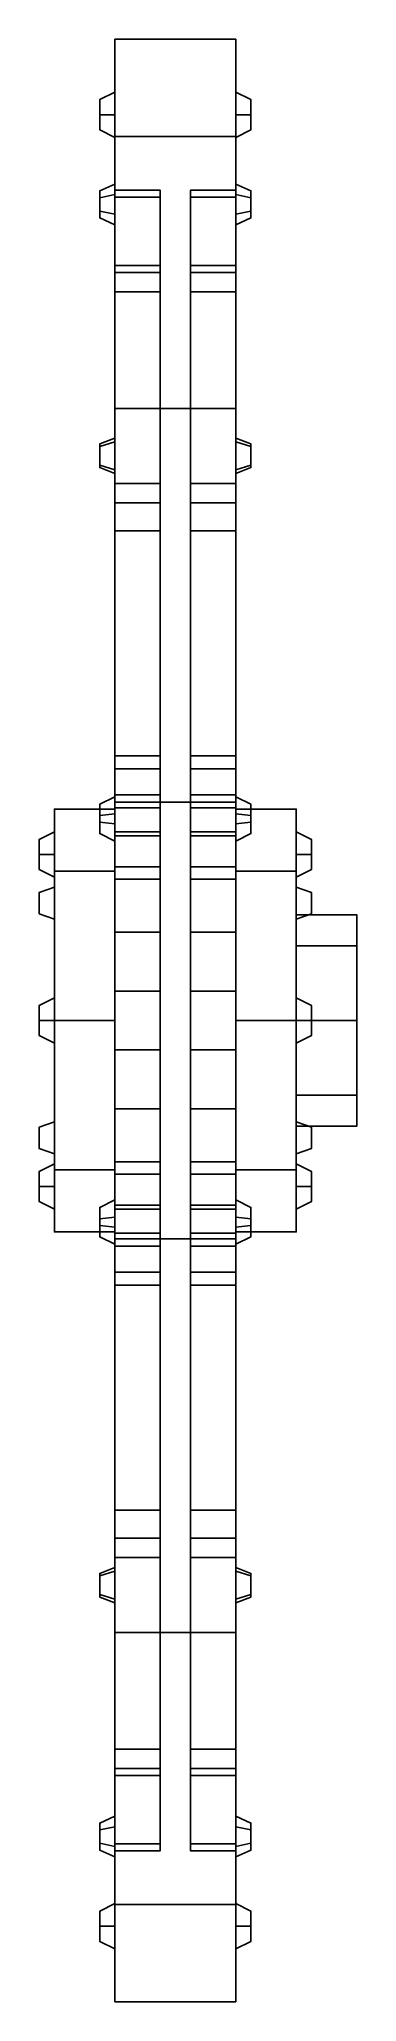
# Model space of a CAD drawing. Extents: x 0.14 to 0.35, y -0.65 to 0.65.
import ezdxf

# ---------------------------------------------------------------- set-up
doc = ezdxf.new("R2010")
doc.units = 0
doc.layers.add('WHEELS', color=2, linetype='CONTINUOUS')

msp = doc.modelspace()

# ---------------------------------------------------------------- linework, layer by layer
at = {"layer": 'WHEELS'}
for points in [[(0.19, 0.5856, 0.282), (0.19, 0.65), (0.19, 0.615), (0.19, 0.5541, 0.2668)], [(0.27, 0.5856, -0.282), (0.27, 0.65), (0.27, 0.615), (0.27, 0.5541, -0.2668)], [(0.27, 0.5856, 0.282), (0.27, 0.65), (0.19, 0.65), (0.19, 0.5856, 0.282)], [(0.27, 0.65), (0.27, 0.5856, -0.282), (0.19, 0.5856, -0.282), (0.19, 0.65)], [(0.19, 0.65), (0.19, 0.5856, -0.282), (0.19, 0.5541, -0.2668), (0.19, 0.615)], [(0.27, 0.65), (0.27, 0.5856, 0.282), (0.27, 0.5541, 0.2668), (0.27, 0.615)], [(0.19, 0.615), (0.19, 0.6, -0.015), (0.18, 0.6, -0.01), (0.18, 0.61)], [(0.19, 0.6, 0.015), (0.19, 0.615), (0.18, 0.61), (0.18, 0.6, 0.01)], [(0.19, 0.5541, 0.2668), (0.19, 0.615), (0.19, 0.6, 0.015), (0.19, 0.5471, 0.2468)], [(0.19, 0.615), (0.19, 0.5541, -0.2668), (0.19, 0.5471, -0.2468), (0.19, 0.6, -0.015)], [(0.27, 0.5541, -0.2668), (0.27, 0.615), (0.27, 0.6, -0.015), (0.27, 0.5471, -0.2468)], [(0.27, 0.615), (0.27, 0.5541, 0.2668), (0.27, 0.5471, 0.2468), (0.27, 0.6, 0.015)], [(0.27, 0.615), (0.27, 0.6, 0.015), (0.28, 0.6, 0.01), (0.28, 0.61)], [(0.27, 0.6, -0.015), (0.27, 0.615), (0.28, 0.61), (0.28, 0.6, -0.01)], [(0.18, 0.6, -0.01), (0.18, 0.59), (0.18, 0.6, 0.01), (0.18, 0.61)], [(0.19, 0.6, -0.015), (0.19, 0.585), (0.18, 0.59), (0.18, 0.6, -0.01)], [(0.19, 0.585), (0.19, 0.6, 0.015), (0.18, 0.6, 0.01), (0.18, 0.59)], [(0.19, 0.5471, 0.2468), (0.19, 0.6, 0.015), (0.19, 0.585), (0.19, 0.5271, 0.2538)], [(0.19, 0.6, -0.015), (0.19, 0.5471, -0.2468), (0.19, 0.5271, -0.2538), (0.19, 0.585)], [(0.27, 0.5471, -0.2468), (0.27, 0.6, -0.015), (0.27, 0.585), (0.27, 0.5271, -0.2538)], [(0.27, 0.6, 0.015), (0.27, 0.5471, 0.2468), (0.27, 0.5271, 0.2538), (0.27, 0.585)], [(0.27, 0.6, 0.015), (0.27, 0.585), (0.28, 0.59), (0.28, 0.6, 0.01)], [(0.27, 0.585), (0.27, 0.6, -0.015), (0.28, 0.6, -0.01), (0.28, 0.59)], [(0.28, 0.6, 0.01), (0.28, 0.59), (0.28, 0.6, -0.01), (0.28, 0.61)], [(0.27, 0.4053, 0.5082), (0.27, 0.5856, 0.282), (0.19, 0.5856, 0.282), (0.19, 0.4053, 0.5082)], [(0.27, 0.5856, -0.282), (0.27, 0.4053, -0.5082), (0.19, 0.4053, -0.5082), (0.19, 0.5856, -0.282)], [(0.19, 0.4053, 0.5082), (0.19, 0.5856, 0.282), (0.19, 0.5541, 0.2668), (0.19, 0.3834, 0.4808)], [(0.19, 0.5856, -0.282), (0.19, 0.4053, -0.5082), (0.19, 0.3834, -0.4808), (0.19, 0.5541, -0.2668)], [(0.19, 0.5271, 0.2538), (0.19, 0.585), (0.19, 0.55), (0.19, 0.4955, 0.2386)], [(0.19, 0.585), (0.19, 0.5271, -0.2538), (0.19, 0.4955, -0.2386), (0.19, 0.55)], [(0.27, 0.4053, -0.5082), (0.27, 0.5856, -0.282), (0.27, 0.5541, -0.2668), (0.27, 0.3834, -0.4808)], [(0.27, 0.5856, 0.282), (0.27, 0.4053, 0.5082), (0.27, 0.3834, 0.4808), (0.27, 0.5541, 0.2668)], [(0.27, 0.5271, -0.2538), (0.27, 0.585), (0.27, 0.55), (0.27, 0.4955, -0.2386)], [(0.27, 0.585), (0.27, 0.5271, 0.2538), (0.27, 0.4955, 0.2386), (0.27, 0.55)], [(0.19, 0.5541, 0.2668), (0.19, 0.5471, 0.2468), (0.18, 0.5449, 0.2513), (0.18, 0.5496, 0.2647)], [(0.19, 0.5341, 0.2738), (0.19, 0.5541, 0.2668), (0.18, 0.5496, 0.2647), (0.18, 0.5362, 0.2693)], [(0.19, 0.5541, -0.2668), (0.19, 0.5341, -0.2738), (0.18, 0.5362, -0.2693), (0.18, 0.5496, -0.2647)], [(0.19, 0.5471, -0.2468), (0.19, 0.5541, -0.2668), (0.18, 0.5496, -0.2647), (0.18, 0.5449, -0.2513)], [(0.18, 0.5449, 0.2513), (0.18, 0.5316, 0.256), (0.18, 0.5362, 0.2693), (0.18, 0.5496, 0.2647)], [(0.18, 0.5362, -0.2693), (0.18, 0.5316, -0.256), (0.18, 0.5449, -0.2513), (0.18, 0.5496, -0.2647)], [(0.19, 0.5471, 0.2468), (0.19, 0.5271, 0.2538), (0.18, 0.5316, 0.256), (0.18, 0.5449, 0.2513)], [(0.19, 0.5271, -0.2538), (0.19, 0.5471, -0.2468), (0.18, 0.5449, -0.2513), (0.18, 0.5316, -0.256)], [(0.19, 0.3834, 0.4808), (0.19, 0.5541, 0.2668), (0.19, 0.5341, 0.2738), (0.19, 0.3858, 0.4597)], [(0.19, 0.5541, -0.2668), (0.19, 0.3834, -0.4808), (0.19, 0.3858, -0.4597), (0.19, 0.5341, -0.2738)], [(0.22, 0.4955, -0.2386), (0.22, 0.55), (0.19, 0.55), (0.19, 0.4955, -0.2386)], [(0.22, 0.55), (0.22, 0.4955, 0.2386), (0.19, 0.4955, 0.2386), (0.19, 0.55)], [(0.19, 0.55), (0.19, 0.5454, -0.02), (0.19, 0.5454, 0.02), (0.19, 0.55)], [(0.27, 0.4955, -0.2386), (0.27, 0.55), (0.24, 0.55), (0.24, 0.4955, -0.2386)], [(0.27, 0.55), (0.27, 0.4955, 0.2386), (0.24, 0.4955, 0.2386), (0.24, 0.55)], [(0.27, 0.3834, -0.4808), (0.27, 0.5541, -0.2668), (0.27, 0.5341, -0.2738), (0.27, 0.3858, -0.4597)], [(0.27, 0.5341, -0.2738), (0.27, 0.5541, -0.2668), (0.28, 0.5496, -0.2647), (0.28, 0.5362, -0.2693)], [(0.27, 0.5541, -0.2668), (0.27, 0.5471, -0.2468), (0.28, 0.5449, -0.2513), (0.28, 0.5496, -0.2647)], [(0.27, 0.5471, 0.2468), (0.27, 0.5541, 0.2668), (0.28, 0.5496, 0.2647), (0.28, 0.5449, 0.2513)], [(0.27, 0.5541, 0.2668), (0.27, 0.3834, 0.4808), (0.27, 0.3858, 0.4597), (0.27, 0.5341, 0.2738)], [(0.27, 0.5541, 0.2668), (0.27, 0.5341, 0.2738), (0.28, 0.5362, 0.2693), (0.28, 0.5496, 0.2647)], [(0.27, 0.55), (0.27, 0.5454, 0.02), (0.27, 0.5454, -0.02), (0.27, 0.55)], [(0.27, 0.5471, -0.2468), (0.27, 0.5271, -0.2538), (0.28, 0.5316, -0.256), (0.28, 0.5449, -0.2513)], [(0.27, 0.5271, 0.2538), (0.27, 0.5471, 0.2468), (0.28, 0.5449, 0.2513), (0.28, 0.5316, 0.256)], [(0.28, 0.5449, -0.2513), (0.28, 0.5316, -0.256), (0.28, 0.5362, -0.2693), (0.28, 0.5496, -0.2647)], [(0.28, 0.5362, 0.2693), (0.28, 0.5316, 0.256), (0.28, 0.5449, 0.2513), (0.28, 0.5496, 0.2647)], [(0.19, 0.5271, 0.2538), (0.19, 0.5341, 0.2738), (0.18, 0.5362, 0.2693), (0.18, 0.5316, 0.256)], [(0.19, 0.5341, -0.2738), (0.19, 0.5271, -0.2538), (0.18, 0.5316, -0.256), (0.18, 0.5362, -0.2693)], [(0.22, 0.5454, -0.02), (0.22, 0.1754, -0.02), (0.19, 0.1754, -0.02), (0.19, 0.5454, -0.02)], [(0.22, 0.1754, 0.02), (0.22, 0.5454, 0.02), (0.19, 0.5454, 0.02), (0.19, 0.1754, 0.02)], [(0.19, 0.1754, 0.02), (0.19, 0.5454, 0.02), (0.19, 0.5454, -0.02), (0.19, 0.1754, -0.02)], [(0.19, 0.3858, 0.4597), (0.19, 0.5341, 0.2738), (0.19, 0.5271, 0.2538), (0.19, 0.3647, 0.4574)], [(0.19, 0.5341, -0.2738), (0.19, 0.3858, -0.4597), (0.19, 0.3647, -0.4574), (0.19, 0.5271, -0.2538)], [(0.22, 0.5001, 0.2186), (0.22, 0.5454, 0.02), (0.22, 0.1754, 0.02), (0.22, 0.1667, 0.0581)], [(0.22, 0.5454, -0.02), (0.22, 0.5001, -0.2186), (0.22, 0.1667, -0.0581), (0.22, 0.1754, -0.02)], [(0.27, 0.1754, 0.02), (0.27, 0.5454, 0.02), (0.24, 0.5454, 0.02), (0.24, 0.1754, 0.02)], [(0.27, 0.5454, -0.02), (0.27, 0.1754, -0.02), (0.24, 0.1754, -0.02), (0.24, 0.5454, -0.02)], [(0.24, 0.1667, 0.0581), (0.24, 0.1754, 0.02), (0.24, 0.5454, 0.02), (0.24, 0.5001, 0.2186)], [(0.24, 0.1754, -0.02), (0.24, 0.1667, -0.0581), (0.24, 0.5001, -0.2186), (0.24, 0.5454, -0.02)], [(0.27, 0.5454, 0.02), (0.27, 0.1754, 0.02), (0.27, 0.1754, -0.02), (0.27, 0.5454, -0.02)], [(0.27, 0.5271, -0.2538), (0.27, 0.5341, -0.2738), (0.28, 0.5362, -0.2693), (0.28, 0.5316, -0.256)], [(0.27, 0.5341, 0.2738), (0.27, 0.5271, 0.2538), (0.28, 0.5316, 0.256), (0.28, 0.5362, 0.2693)], [(0.27, 0.3858, -0.4597), (0.27, 0.5341, -0.2738), (0.27, 0.5271, -0.2538), (0.27, 0.3647, -0.4574)], [(0.27, 0.5341, 0.2738), (0.27, 0.3858, 0.4597), (0.27, 0.3647, 0.4574), (0.27, 0.5271, 0.2538)], [(0.19, 0.3647, 0.4574), (0.19, 0.5271, 0.2538), (0.19, 0.4955, 0.2386), (0.19, 0.3429, 0.43)], [(0.19, 0.5271, -0.2538), (0.19, 0.3647, -0.4574), (0.19, 0.3429, -0.43), (0.19, 0.4955, -0.2386)], [(0.27, 0.3647, -0.4574), (0.27, 0.5271, -0.2538), (0.27, 0.4955, -0.2386), (0.27, 0.3429, -0.43)], [(0.27, 0.5271, 0.2538), (0.27, 0.3647, 0.4574), (0.27, 0.3429, 0.43), (0.27, 0.4955, 0.2386)], [(0.19, 0.4827, -0.2547), (0.19, 0.1494, -0.0941), (0.19, 0.1667, -0.0581), (0.19, 0.5001, -0.2186)], [(0.22, 0.1667, -0.0581), (0.22, 0.5001, -0.2186), (0.19, 0.5001, -0.2186), (0.19, 0.1667, -0.0581)], [(0.19, 0.5001, 0.2186), (0.19, 0.1667, 0.0581), (0.19, 0.1494, 0.0941), (0.19, 0.4827, 0.2547)], [(0.22, 0.5001, 0.2186), (0.22, 0.1667, 0.0581), (0.19, 0.1667, 0.0581), (0.19, 0.5001, 0.2186)], [(0.19, 0.4955, 0.2386), (0.19, 0.5001, 0.2186), (0.19, 0.4827, 0.2547), (0.19, 0.4955, 0.2386)], [(0.19, 0.4955, -0.2386), (0.19, 0.4827, -0.2547), (0.19, 0.5001, -0.2186), (0.19, 0.4955, -0.2386)], [(0.22, 0.3429, -0.43), (0.22, 0.4955, -0.2386), (0.19, 0.4955, -0.2386), (0.19, 0.3429, -0.43)], [(0.22, 0.4955, 0.2386), (0.22, 0.3429, 0.43), (0.19, 0.3429, 0.43), (0.19, 0.4955, 0.2386)], [(0.27, 0.1667, -0.0581), (0.27, 0.5001, -0.2186), (0.24, 0.5001, -0.2186), (0.24, 0.1667, -0.0581)], [(0.27, 0.5001, 0.2186), (0.27, 0.1667, 0.0581), (0.24, 0.1667, 0.0581), (0.24, 0.5001, 0.2186)], [(0.27, 0.3429, -0.43), (0.27, 0.4955, -0.2386), (0.24, 0.4955, -0.2386), (0.24, 0.3429, -0.43)], [(0.27, 0.4955, 0.2386), (0.27, 0.3429, 0.43), (0.24, 0.3429, 0.43), (0.24, 0.4955, 0.2386)], [(0.27, 0.5001, -0.2186), (0.27, 0.1667, -0.0581), (0.27, 0.1494, -0.0941), (0.27, 0.4827, -0.2547)], [(0.27, 0.4955, -0.2386), (0.27, 0.5001, -0.2186), (0.27, 0.4827, -0.2547), (0.27, 0.4955, -0.2386)], [(0.27, 0.4827, 0.2547), (0.27, 0.1494, 0.0941), (0.27, 0.1667, 0.0581), (0.27, 0.5001, 0.2186)], [(0.27, 0.4955, 0.2386), (0.27, 0.4827, 0.2547), (0.27, 0.5001, 0.2186), (0.27, 0.4955, 0.2386)], [(0.22, 0.4827, -0.2547), (0.22, 0.1494, -0.0941), (0.19, 0.1494, -0.0941), (0.19, 0.4827, -0.2547)], [(0.22, 0.1494, 0.0941), (0.22, 0.4827, 0.2547), (0.19, 0.4827, 0.2547), (0.19, 0.1494, 0.0941)], [(0.22, 0.4827, -0.2547), (0.22, 0.3557, -0.414), (0.22, 0.125, -0.1247), (0.22, 0.1494, -0.0941)], [(0.22, 0.3557, 0.414), (0.22, 0.4827, 0.2547), (0.22, 0.1494, 0.0941), (0.22, 0.125, 0.1247)], [(0.27, 0.4827, -0.2547), (0.27, 0.1494, -0.0941), (0.24, 0.1494, -0.0941), (0.24, 0.4827, -0.2547)], [(0.27, 0.1494, 0.0941), (0.27, 0.4827, 0.2547), (0.24, 0.4827, 0.2547), (0.24, 0.1494, 0.0941)], [(0.24, 0.1494, -0.0941), (0.24, 0.125, -0.1247), (0.24, 0.3557, -0.414), (0.24, 0.4827, -0.2547)], [(0.24, 0.125, 0.1247), (0.24, 0.1494, 0.0941), (0.24, 0.4827, 0.2547), (0.24, 0.3557, 0.414)], [(0.27, 0.1446, 0.6337), (0.27, 0.4053, 0.5082), (0.19, 0.4053, 0.5082), (0.19, 0.1446, 0.6337)], [(0.27, 0.4053, -0.5082), (0.27, 0.1446, -0.6337), (0.19, 0.1446, -0.6337), (0.19, 0.4053, -0.5082)], [(0.19, 0.1446, 0.6337), (0.19, 0.4053, 0.5082), (0.19, 0.3834, 0.4808), (0.19, 0.1369, 0.5996)], [(0.19, 0.4053, -0.5082), (0.19, 0.1446, -0.6337), (0.19, 0.1369, -0.5996), (0.19, 0.3834, -0.4808)], [(0.27, 0.1446, -0.6337), (0.27, 0.4053, -0.5082), (0.27, 0.3834, -0.4808), (0.27, 0.1369, -0.5996)], [(0.27, 0.4053, 0.5082), (0.27, 0.1446, 0.6337), (0.27, 0.1369, 0.5996), (0.27, 0.3834, 0.4808)], [(0.19, 0.3834, 0.4808), (0.19, 0.3858, 0.4597), (0.18, 0.3819, 0.4629), (0.18, 0.3803, 0.4769)], [(0.19, 0.3858, 0.4597), (0.19, 0.3647, 0.4574), (0.18, 0.3679, 0.4613), (0.18, 0.3819, 0.4629)], [(0.19, 0.3647, -0.4574), (0.19, 0.3858, -0.4597), (0.18, 0.3819, -0.4629), (0.18, 0.3679, -0.4613)], [(0.19, 0.3858, -0.4597), (0.19, 0.3834, -0.4808), (0.18, 0.3803, -0.4769), (0.18, 0.3819, -0.4629)], [(0.19, 0.3624, 0.4785), (0.19, 0.3834, 0.4808), (0.18, 0.3803, 0.4769), (0.18, 0.3663, 0.4753)], [(0.19, 0.3834, -0.4808), (0.19, 0.3624, -0.4785), (0.18, 0.3663, -0.4753), (0.18, 0.3803, -0.4769)], [(0.18, 0.3819, 0.4629), (0.18, 0.3679, 0.4613), (0.18, 0.3663, 0.4753), (0.18, 0.3803, 0.4769)], [(0.18, 0.3663, -0.4753), (0.18, 0.3679, -0.4613), (0.18, 0.3819, -0.4629), (0.18, 0.3803, -0.4769)], [(0.19, 0.1369, 0.5996), (0.19, 0.3834, 0.4808), (0.19, 0.3624, 0.4785), (0.19, 0.1481, 0.5816)], [(0.19, 0.3834, -0.4808), (0.19, 0.1369, -0.5996), (0.19, 0.1481, -0.5816), (0.19, 0.3624, -0.4785)], [(0.27, 0.3858, -0.4597), (0.27, 0.3647, -0.4574), (0.28, 0.3679, -0.4613), (0.28, 0.3819, -0.4629)], [(0.27, 0.3834, -0.4808), (0.27, 0.3858, -0.4597), (0.28, 0.3819, -0.4629), (0.28, 0.3803, -0.4769)], [(0.27, 0.3858, 0.4597), (0.27, 0.3834, 0.4808), (0.28, 0.3803, 0.4769), (0.28, 0.3819, 0.4629)], [(0.27, 0.3647, 0.4574), (0.27, 0.3858, 0.4597), (0.28, 0.3819, 0.4629), (0.28, 0.3679, 0.4613)], [(0.27, 0.1369, -0.5996), (0.27, 0.3834, -0.4808), (0.27, 0.3624, -0.4785), (0.27, 0.1481, -0.5816)], [(0.27, 0.3624, -0.4785), (0.27, 0.3834, -0.4808), (0.28, 0.3803, -0.4769), (0.28, 0.3663, -0.4753)], [(0.27, 0.3834, 0.4808), (0.27, 0.1369, 0.5996), (0.27, 0.1481, 0.5816), (0.27, 0.3624, 0.4785)], [(0.27, 0.3834, 0.4808), (0.27, 0.3624, 0.4785), (0.28, 0.3663, 0.4753), (0.28, 0.3803, 0.4769)], [(0.28, 0.3819, -0.4629), (0.28, 0.3679, -0.4613), (0.28, 0.3663, -0.4753), (0.28, 0.3803, -0.4769)], [(0.28, 0.3663, 0.4753), (0.28, 0.3679, 0.4613), (0.28, 0.3819, 0.4629), (0.28, 0.3803, 0.4769)], [(0.19, 0.3647, 0.4574), (0.19, 0.3624, 0.4785), (0.18, 0.3663, 0.4753), (0.18, 0.3679, 0.4613)], [(0.19, 0.3624, -0.4785), (0.19, 0.3647, -0.4574), (0.18, 0.3679, -0.4613), (0.18, 0.3663, -0.4753)], [(0.19, 0.1302, 0.5703), (0.19, 0.3647, 0.4574), (0.19, 0.3429, 0.43), (0.19, 0.1224, 0.5362)], [(0.19, 0.1481, 0.5816), (0.19, 0.3624, 0.4785), (0.19, 0.3647, 0.4574), (0.19, 0.1302, 0.5703)], [(0.19, 0.3647, -0.4574), (0.19, 0.1302, -0.5703), (0.19, 0.1224, -0.5362), (0.19, 0.3429, -0.43)], [(0.19, 0.3624, -0.4785), (0.19, 0.1481, -0.5816), (0.19, 0.1302, -0.5703), (0.19, 0.3647, -0.4574)], [(0.27, 0.3647, -0.4574), (0.27, 0.3624, -0.4785), (0.28, 0.3663, -0.4753), (0.28, 0.3679, -0.4613)], [(0.27, 0.3624, 0.4785), (0.27, 0.3647, 0.4574), (0.28, 0.3679, 0.4613), (0.28, 0.3663, 0.4753)], [(0.27, 0.1481, -0.5816), (0.27, 0.3624, -0.4785), (0.27, 0.3647, -0.4574), (0.27, 0.1302, -0.5703)], [(0.27, 0.1302, -0.5703), (0.27, 0.3647, -0.4574), (0.27, 0.3429, -0.43), (0.27, 0.1224, -0.5362)], [(0.27, 0.3624, 0.4785), (0.27, 0.1481, 0.5816), (0.27, 0.1302, 0.5703), (0.27, 0.3647, 0.4574)], [(0.27, 0.3647, 0.4574), (0.27, 0.1302, 0.5703), (0.27, 0.1224, 0.5362), (0.27, 0.3429, 0.43)], [(0.19, 0.3244, -0.4389), (0.19, 0.0937, -0.1496), (0.19, 0.125, -0.1247), (0.19, 0.3557, -0.414)], [(0.22, 0.125, -0.1247), (0.22, 0.3557, -0.414), (0.19, 0.3557, -0.414), (0.19, 0.125, -0.1247)], [(0.19, 0.3557, 0.414), (0.19, 0.125, 0.1247), (0.19, 0.0937, 0.1496), (0.19, 0.3244, 0.4389)], [(0.22, 0.3557, 0.414), (0.22, 0.125, 0.1247), (0.19, 0.125, 0.1247), (0.19, 0.3557, 0.414)], [(0.19, 0.3429, 0.43), (0.19, 0.3557, 0.414), (0.19, 0.3244, 0.4389), (0.19, 0.3429, 0.43)], [(0.19, 0.3429, -0.43), (0.19, 0.3244, -0.4389), (0.19, 0.3557, -0.414), (0.19, 0.3429, -0.43)], [(0.27, 0.125, -0.1247), (0.27, 0.3557, -0.414), (0.24, 0.3557, -0.414), (0.24, 0.125, -0.1247)], [(0.27, 0.3557, 0.414), (0.27, 0.125, 0.1247), (0.24, 0.125, 0.1247), (0.24, 0.3557, 0.414)], [(0.27, 0.3557, -0.414), (0.27, 0.125, -0.1247), (0.27, 0.0937, -0.1496), (0.27, 0.3244, -0.4389)], [(0.27, 0.3429, -0.43), (0.27, 0.3557, -0.414), (0.27, 0.3244, -0.4389), (0.27, 0.3429, -0.43)], [(0.27, 0.3244, 0.4389), (0.27, 0.0937, 0.1496), (0.27, 0.125, 0.1247), (0.27, 0.3557, 0.414)], [(0.27, 0.3429, 0.43), (0.27, 0.3244, 0.4389), (0.27, 0.3557, 0.414), (0.27, 0.3429, 0.43)], [(0.22, 0.1224, -0.5362), (0.22, 0.3429, -0.43), (0.19, 0.3429, -0.43), (0.19, 0.1224, -0.5362)], [(0.22, 0.3429, 0.43), (0.22, 0.1224, 0.5362), (0.19, 0.1224, 0.5362), (0.19, 0.3429, 0.43)], [(0.27, 0.1224, -0.5362), (0.27, 0.3429, -0.43), (0.24, 0.3429, -0.43), (0.24, 0.1224, -0.5362)], [(0.27, 0.3429, 0.43), (0.27, 0.1224, 0.5362), (0.24, 0.1224, 0.5362), (0.24, 0.3429, 0.43)], [(0.22, 0.3244, -0.4389), (0.22, 0.0937, -0.1496), (0.19, 0.0937, -0.1496), (0.19, 0.3244, -0.4389)], [(0.22, 0.0937, 0.1496), (0.22, 0.3244, 0.4389), (0.19, 0.3244, 0.4389), (0.19, 0.0937, 0.1496)], [(0.22, 0.3244, -0.4389), (0.22, 0.1409, -0.5273), (0.22, 0.0585, -0.1666), (0.22, 0.0937, -0.1496)], [(0.22, 0.1409, 0.5273), (0.22, 0.3244, 0.4389), (0.22, 0.0937, 0.1496), (0.22, 0.0585, 0.1666)], [(0.27, 0.3244, -0.4389), (0.27, 0.0937, -0.1496), (0.24, 0.0937, -0.1496), (0.24, 0.3244, -0.4389)], [(0.27, 0.0937, 0.1496), (0.27, 0.3244, 0.4389), (0.24, 0.3244, 0.4389), (0.24, 0.0937, 0.1496)], [(0.24, 0.0937, -0.1496), (0.24, 0.0585, -0.1666), (0.24, 0.1409, -0.5273), (0.24, 0.3244, -0.4389)], [(0.24, 0.0585, 0.1666), (0.24, 0.0937, 0.1496), (0.24, 0.3244, 0.4389), (0.24, 0.1409, 0.5273)], [(0.22, 0.1667, 0.0581), (0.22, 0.1754, 0.02), (0.19, 0.1754, 0.02), (0.19, 0.1667, 0.0581)], [(0.22, 0.1754, -0.02), (0.22, 0.1667, -0.0581), (0.19, 0.1667, -0.0581), (0.19, 0.1754, -0.02)], [(0.19, 0.1667, 0.0581), (0.19, 0.1754, 0.02), (0.19, 0.14)], [(0.19, 0.1754, 0.02), (0.19, 0.1754, -0.02), (0.19, 0.14)], [(0.19, 0.1754, -0.02), (0.19, 0.1667, -0.0581), (0.19, 0.14)], [(0.27, 0.1667, 0.0581), (0.27, 0.1754, 0.02), (0.24, 0.1754, 0.02), (0.24, 0.1667, 0.0581)], [(0.27, 0.1754, -0.02), (0.27, 0.1667, -0.0581), (0.24, 0.1667, -0.0581), (0.24, 0.1754, -0.02)], [(0.27, 0.1754, 0.02), (0.27, 0.1667, 0.0581), (0.27, 0.14)], [(0.27, 0.1754, -0.02), (0.27, 0.1754, 0.02), (0.27, 0.14)], [(0.27, 0.1667, -0.0581), (0.27, 0.1754, -0.02), (0.27, 0.14)], [(0.19, 0.1494, 0.0941), (0.19, 0.1667, 0.0581), (0.19, 0.14), (0.19, 0.099, 0.099)], [(0.19, 0.1667, -0.0581), (0.19, 0.1494, -0.0941), (0.19, 0.099, -0.099), (0.19, 0.14)], [(0.27, 0.1667, 0.0581), (0.27, 0.1494, 0.0941), (0.27, 0.099, 0.099), (0.27, 0.14)], [(0.27, 0.1494, -0.0941), (0.27, 0.1667, -0.0581), (0.27, 0.14), (0.27, 0.099, -0.099)], [(0.19, 0.1369, 0.5996), (0.19, 0.1481, 0.5816), (0.18, 0.1433, 0.5827), (0.18, 0.1357, 0.5947)], [(0.19, 0.1481, 0.5816), (0.19, 0.1302, 0.5703), (0.18, 0.1313, 0.5752), (0.18, 0.1433, 0.5827)], [(0.19, 0.1302, -0.5703), (0.19, 0.1481, -0.5816), (0.18, 0.1433, -0.5827), (0.18, 0.1313, -0.5752)], [(0.19, 0.1481, -0.5816), (0.19, 0.1369, -0.5996), (0.18, 0.1357, -0.5947), (0.18, 0.1433, -0.5827)], [(0.18, 0.1433, 0.5827), (0.18, 0.1313, 0.5752), (0.18, 0.1238, 0.5872), (0.18, 0.1357, 0.5947)], [(0.18, 0.1238, -0.5872), (0.18, 0.1313, -0.5752), (0.18, 0.1433, -0.5827), (0.18, 0.1357, -0.5947)], [(0.22, 0.1494, -0.0941), (0.22, 0.125, -0.1247), (0.19, 0.125, -0.1247), (0.19, 0.1494, -0.0941)], [(0.22, 0.125, 0.1247), (0.22, 0.1494, 0.0941), (0.19, 0.1494, 0.0941), (0.19, 0.125, 0.1247)], [(0.19, 0.125, 0.1247), (0.19, 0.1494, 0.0941), (0.19, 0.099, 0.099)], [(0.19, 0.1494, -0.0941), (0.19, 0.125, -0.1247), (0.19, 0.099, -0.099)], [(0.27, -0.1446, 0.6337), (0.27, 0.1446, 0.6337), (0.19, 0.1446, 0.6337), (0.19, -0.1446, 0.6337)], [(0.27, 0.1446, -0.6337), (0.27, -0.1446, -0.6337), (0.19, -0.1446, -0.6337), (0.19, 0.1446, -0.6337)], [(0.19, -0.1446, 0.6337), (0.19, 0.1446, 0.6337), (0.19, 0.1369, 0.5996), (0.19, -0.1369, 0.5996)], [(0.19, 0.1446, -0.6337), (0.19, -0.1446, -0.6337), (0.19, -0.1369, -0.5996), (0.19, 0.1369, -0.5996)], [(0.27, 0.1494, -0.0941), (0.27, 0.125, -0.1247), (0.24, 0.125, -0.1247), (0.24, 0.1494, -0.0941)], [(0.27, 0.125, 0.1247), (0.27, 0.1494, 0.0941), (0.24, 0.1494, 0.0941), (0.24, 0.125, 0.1247)], [(0.27, 0.1494, 0.0941), (0.27, 0.125, 0.1247), (0.27, 0.099, 0.099)], [(0.27, 0.125, -0.1247), (0.27, 0.1494, -0.0941), (0.27, 0.099, -0.099)], [(0.27, 0.1481, -0.5816), (0.27, 0.1302, -0.5703), (0.28, 0.1313, -0.5752), (0.28, 0.1433, -0.5827)], [(0.27, 0.1369, -0.5996), (0.27, 0.1481, -0.5816), (0.28, 0.1433, -0.5827), (0.28, 0.1357, -0.5947)], [(0.27, 0.1481, 0.5816), (0.27, 0.1369, 0.5996), (0.28, 0.1357, 0.5947), (0.28, 0.1433, 0.5827)], [(0.27, 0.1302, 0.5703), (0.27, 0.1481, 0.5816), (0.28, 0.1433, 0.5827), (0.28, 0.1313, 0.5752)], [(0.27, -0.1446, -0.6337), (0.27, 0.1446, -0.6337), (0.27, 0.1369, -0.5996), (0.27, -0.1369, -0.5996)], [(0.27, 0.1446, 0.6337), (0.27, -0.1446, 0.6337), (0.27, -0.1369, 0.5996), (0.27, 0.1369, 0.5996)], [(0.28, 0.1433, -0.5827), (0.28, 0.1313, -0.5752), (0.28, 0.1238, -0.5872), (0.28, 0.1357, -0.5947)], [(0.28, 0.1238, 0.5872), (0.28, 0.1313, 0.5752), (0.28, 0.1433, 0.5827), (0.28, 0.1357, 0.5947)], [(0.19, 0.099, 0.099), (0.19, 0.14), (0.15, 0.14), (0.15, 0.099, 0.099)], [(0.19, 0.14), (0.19, 0.099, -0.099), (0.15, 0.099, -0.099), (0.15, 0.14)], [(0.15, 0.14), (0.15, 0.125), (0.15, 0.0884, 0.0884), (0.15, 0.099, 0.099)], [(0.15, 0.099, -0.099), (0.15, 0.0884, -0.0884), (0.15, 0.125), (0.15, 0.14)], [(0.19, 0.1189, 0.5883), (0.19, 0.1369, 0.5996), (0.18, 0.1357, 0.5947), (0.18, 0.1238, 0.5872)], [(0.19, 0.1369, -0.5996), (0.19, 0.1189, -0.5883), (0.18, 0.1238, -0.5872), (0.18, 0.1357, -0.5947)], [(0.19, 0.1302, 0.5703), (0.19, 0.1189, 0.5883), (0.18, 0.1238, 0.5872), (0.18, 0.1313, 0.5752)], [(0.19, 0.1189, -0.5883), (0.19, 0.1302, -0.5703), (0.18, 0.1313, -0.5752), (0.18, 0.1238, -0.5872)], [(0.19, 0.1019, -0.5362), (0.19, 0.0195, -0.1755), (0.19, 0.0585, -0.1666), (0.19, 0.1409, -0.5273)], [(0.22, 0.0585, -0.1666), (0.22, 0.1409, -0.5273), (0.19, 0.1409, -0.5273), (0.19, 0.0585, -0.1666)], [(0.19, 0.1409, 0.5273), (0.19, 0.0585, 0.1666), (0.19, 0.0195, 0.1755), (0.19, 0.1019, 0.5362)], [(0.22, 0.1409, 0.5273), (0.22, 0.0585, 0.1666), (0.19, 0.0585, 0.1666), (0.19, 0.1409, 0.5273)], [(0.19, 0.1224, -0.5362), (0.19, 0.1019, -0.5362), (0.19, 0.1409, -0.5273), (0.19, 0.1224, -0.5362)], [(0.19, 0.1224, 0.5362), (0.19, 0.1409, 0.5273), (0.19, 0.1019, 0.5362), (0.19, 0.1224, 0.5362)], [(0.19, -0.1369, 0.5996), (0.19, 0.1369, 0.5996), (0.19, 0.1189, 0.5883), (0.19, -0.1189, 0.5883)], [(0.19, 0.1369, -0.5996), (0.19, -0.1369, -0.5996), (0.19, -0.1189, -0.5883), (0.19, 0.1189, -0.5883)], [(0.19, -0.1302, 0.5703), (0.19, 0.1302, 0.5703), (0.19, 0.1224, 0.5362), (0.19, -0.1224, 0.5362)], [(0.19, -0.1189, 0.5883), (0.19, 0.1189, 0.5883), (0.19, 0.1302, 0.5703), (0.19, -0.1302, 0.5703)], [(0.19, 0.1302, -0.5703), (0.19, -0.1302, -0.5703), (0.19, -0.1224, -0.5362), (0.19, 0.1224, -0.5362)], [(0.19, 0.1189, -0.5883), (0.19, -0.1189, -0.5883), (0.19, -0.1302, -0.5703), (0.19, 0.1302, -0.5703)], [(0.27, 0.0585, -0.1666), (0.27, 0.1409, -0.5273), (0.24, 0.1409, -0.5273), (0.24, 0.0585, -0.1666)], [(0.27, 0.1409, 0.5273), (0.27, 0.0585, 0.1666), (0.24, 0.0585, 0.1666), (0.24, 0.1409, 0.5273)], [(0.27, 0.1409, -0.5273), (0.27, 0.0585, -0.1666), (0.27, 0.0195, -0.1755), (0.27, 0.1019, -0.5362)], [(0.27, 0.1224, -0.5362), (0.27, 0.1409, -0.5273), (0.27, 0.1019, -0.5362), (0.27, 0.1224, -0.5362)], [(0.27, 0.1019, 0.5362), (0.27, 0.0195, 0.1755), (0.27, 0.0585, 0.1666), (0.27, 0.1409, 0.5273)], [(0.27, 0.1224, 0.5362), (0.27, 0.1019, 0.5362), (0.27, 0.1409, 0.5273), (0.27, 0.1224, 0.5362)], [(0.27, 0.099, -0.099), (0.27, 0.14), (0.31, 0.14), (0.31, 0.099, -0.099)], [(0.27, 0.14), (0.27, 0.099, 0.099), (0.31, 0.099, 0.099), (0.31, 0.14)], [(0.27, -0.1369, -0.5996), (0.27, 0.1369, -0.5996), (0.27, 0.1189, -0.5883), (0.27, -0.1189, -0.5883)], [(0.27, 0.1189, -0.5883), (0.27, 0.1369, -0.5996), (0.28, 0.1357, -0.5947), (0.28, 0.1238, -0.5872)], [(0.27, 0.1369, 0.5996), (0.27, -0.1369, 0.5996), (0.27, -0.1189, 0.5883), (0.27, 0.1189, 0.5883)], [(0.27, 0.1369, 0.5996), (0.27, 0.1189, 0.5883), (0.28, 0.1238, 0.5872), (0.28, 0.1357, 0.5947)], [(0.27, 0.1302, -0.5703), (0.27, 0.1189, -0.5883), (0.28, 0.1238, -0.5872), (0.28, 0.1313, -0.5752)], [(0.27, 0.1189, 0.5883), (0.27, 0.1302, 0.5703), (0.28, 0.1313, 0.5752), (0.28, 0.1238, 0.5872)], [(0.27, -0.1189, -0.5883), (0.27, 0.1189, -0.5883), (0.27, 0.1302, -0.5703), (0.27, -0.1302, -0.5703)], [(0.27, -0.1302, -0.5703), (0.27, 0.1302, -0.5703), (0.27, 0.1224, -0.5362), (0.27, -0.1224, -0.5362)], [(0.27, 0.1189, 0.5883), (0.27, -0.1189, 0.5883), (0.27, -0.1302, 0.5703), (0.27, 0.1302, 0.5703)], [(0.27, 0.1302, 0.5703), (0.27, -0.1302, 0.5703), (0.27, -0.1224, 0.5362), (0.27, 0.1224, 0.5362)], [(0.31, 0.099, 0.099), (0.31, 0.0884, 0.0884), (0.31, 0.125), (0.31, 0.14)], [(0.31, 0.14), (0.31, 0.125), (0.31, 0.0884, -0.0884), (0.31, 0.099, -0.099)], [(0.15, 0.125), (0.15, 0.11, -0.015), (0.14, 0.11, -0.01), (0.14, 0.12)], [(0.15, 0.11, 0.015), (0.15, 0.125), (0.14, 0.12), (0.14, 0.11, 0.01)], [(0.14, 0.11, -0.01), (0.14, 0.1), (0.14, 0.11, 0.01), (0.14, 0.12)], [(0.15, 0.125), (0.15, 0.11, 0.015), (0.15, 0.0884, 0.0672), (0.15, 0.0884, 0.0884)], [(0.15, 0.0884, -0.0884), (0.15, 0.0884, -0.0672), (0.15, 0.11, -0.015), (0.15, 0.125)], [(0.19, 0.0937, 0.1496), (0.19, 0.125, 0.1247), (0.19, 0.099, 0.099)], [(0.19, 0.125, -0.1247), (0.19, 0.0937, -0.1496), (0.19, 0.099, -0.099)], [(0.22, -0.1224, -0.5362), (0.22, 0.1224, -0.5362), (0.19, 0.1224, -0.5362), (0.19, -0.1224, -0.5362)], [(0.22, 0.1224, 0.5362), (0.22, -0.1224, 0.5362), (0.19, -0.1224, 0.5362), (0.19, 0.1224, 0.5362)], [(0.27, -0.1224, -0.5362), (0.27, 0.1224, -0.5362), (0.24, 0.1224, -0.5362), (0.24, -0.1224, -0.5362)], [(0.27, 0.1224, 0.5362), (0.27, -0.1224, 0.5362), (0.24, -0.1224, 0.5362), (0.24, 0.1224, 0.5362)], [(0.27, 0.125, 0.1247), (0.27, 0.0937, 0.1496), (0.27, 0.099, 0.099)], [(0.27, 0.0937, -0.1496), (0.27, 0.125, -0.1247), (0.27, 0.099, -0.099)], [(0.31, 0.11, -0.015), (0.31, 0.125), (0.32, 0.12), (0.32, 0.11, -0.01)], [(0.31, 0.125), (0.31, 0.11, 0.015), (0.32, 0.11, 0.01), (0.32, 0.12)], [(0.31, 0.0884, 0.0884), (0.31, 0.0884, 0.0672), (0.31, 0.11, 0.015), (0.31, 0.125)], [(0.31, 0.125), (0.31, 0.11, -0.015), (0.31, 0.0884, -0.0672), (0.31, 0.0884, -0.0884)], [(0.32, 0.11, 0.01), (0.32, 0.1), (0.32, 0.11, -0.01), (0.32, 0.12)], [(0.15, 0.11, -0.015), (0.15, 0.095), (0.14, 0.1), (0.14, 0.11, -0.01)], [(0.15, 0.095), (0.15, 0.11, 0.015), (0.14, 0.11, 0.01), (0.14, 0.1)], [(0.15, 0.11, 0.015), (0.15, 0.095), (0.15, 0.0672, 0.0672), (0.15, 0.0884, 0.0672)], [(0.15, 0.0884, -0.0672), (0.15, 0.0672, -0.0672), (0.15, 0.095), (0.15, 0.11, -0.015)], [(0.31, 0.095), (0.31, 0.11, -0.015), (0.32, 0.11, -0.01), (0.32, 0.1)], [(0.31, 0.11, 0.015), (0.31, 0.095), (0.32, 0.1), (0.32, 0.11, 0.01)], [(0.31, 0.0884, 0.0672), (0.31, 0.0672, 0.0672), (0.31, 0.095), (0.31, 0.11, 0.015)], [(0.31, 0.11, -0.015), (0.31, 0.095), (0.31, 0.0672, -0.0672), (0.31, 0.0884, -0.0672)], [(0.19, 0, 0.14), (0.19, 0.099, 0.099), (0.15, 0.099, 0.099), (0.15, 0, 0.14)], [(0.19, 0.099, -0.099), (0.19, 0, -0.14), (0.15, 0, -0.14), (0.15, 0.099, -0.099)], [(0.15, 0.099, 0.099), (0.15, 0.0884, 0.0884), (0.15, 0, 0.125), (0.15, 0, 0.14)], [(0.15, 0, -0.14), (0.15, 0, -0.125), (0.15, 0.0884, -0.0884), (0.15, 0.099, -0.099)], [(0.15, 0.0672, 0.0672), (0.15, 0.095), (0.15, 0.07), (0.15, 0.0495, 0.0495)], [(0.15, 0.095), (0.15, 0.0672, -0.0672), (0.15, 0.0495, -0.0495), (0.15, 0.07)], [(0.22, 0.1019, -0.5362), (0.22, 0.0195, -0.1755), (0.19, 0.0195, -0.1755), (0.19, 0.1019, -0.5362)], [(0.22, 0.0195, 0.1755), (0.22, 0.1019, 0.5362), (0.19, 0.1019, 0.5362), (0.19, 0.0195, 0.1755)], [(0.19, 0.0585, 0.1666), (0.19, 0.0937, 0.1496), (0.19, 0.099, 0.099), (0.19, 0, 0.14)], [(0.19, 0.0937, -0.1496), (0.19, 0.0585, -0.1666), (0.19, 0, -0.14), (0.19, 0.099, -0.099)], [(0.22, 0.0937, -0.1496), (0.22, 0.0585, -0.1666), (0.19, 0.0585, -0.1666), (0.19, 0.0937, -0.1496)], [(0.22, 0.0585, 0.1666), (0.22, 0.0937, 0.1496), (0.19, 0.0937, 0.1496), (0.19, 0.0585, 0.1666)], [(0.22, 0.1019, -0.5362), (0.22, -0.1019, -0.5362), (0.22, -0.0195, -0.1755), (0.22, 0.0195, -0.1755)], [(0.22, -0.1019, 0.5362), (0.22, 0.1019, 0.5362), (0.22, 0.0195, 0.1755), (0.22, -0.0195, 0.1755)], [(0.27, 0.1019, -0.5362), (0.27, 0.0195, -0.1755), (0.24, 0.0195, -0.1755), (0.24, 0.1019, -0.5362)], [(0.27, 0.0195, 0.1755), (0.27, 0.1019, 0.5362), (0.24, 0.1019, 0.5362), (0.24, 0.0195, 0.1755)], [(0.24, 0.0195, -0.1755), (0.24, -0.0195, -0.1755), (0.24, -0.1019, -0.5362), (0.24, 0.1019, -0.5362)], [(0.24, -0.0195, 0.1755), (0.24, 0.0195, 0.1755), (0.24, 0.1019, 0.5362), (0.24, -0.1019, 0.5362)], [(0.27, 0.0937, -0.1496), (0.27, 0.0585, -0.1666), (0.24, 0.0585, -0.1666), (0.24, 0.0937, -0.1496)], [(0.27, 0.0585, 0.1666), (0.27, 0.0937, 0.1496), (0.24, 0.0937, 0.1496), (0.24, 0.0585, 0.1666)], [(0.27, 0.0937, 0.1496), (0.27, 0.0585, 0.1666), (0.27, 0, 0.14), (0.27, 0.099, 0.099)], [(0.27, 0.0585, -0.1666), (0.27, 0.0937, -0.1496), (0.27, 0.099, -0.099), (0.27, 0, -0.14)], [(0.27, 0, -0.14), (0.27, 0.099, -0.099), (0.31, 0.099, -0.099), (0.31, 0, -0.14)], [(0.27, 0.099, 0.099), (0.27, 0, 0.14), (0.31, 0, 0.14), (0.31, 0.099, 0.099)], [(0.31, 0, 0.14), (0.31, 0, 0.125), (0.31, 0.0884, 0.0884), (0.31, 0.099, 0.099)], [(0.31, 0.099, -0.099), (0.31, 0.0884, -0.0884), (0.31, 0, -0.125), (0.31, 0, -0.14)], [(0.31, 0.095), (0.31, 0.0672, 0.0672), (0.31, 0.0495, 0.0495), (0.31, 0.07)], [(0.31, 0.0672, -0.0672), (0.31, 0.095), (0.31, 0.07), (0.31, 0.0495, -0.0495)], [(0.15, 0.0884, 0.0884), (0.15, 0.0884, 0.0672), (0.14, 0.0849, 0.0707), (0.14, 0.0849, 0.0849)], [(0.15, 0.0884, 0.0672), (0.15, 0.0672, 0.0672), (0.14, 0.0707, 0.0707), (0.14, 0.0849, 0.0707)], [(0.15, 0.0672, 0.0884), (0.15, 0.0884, 0.0884), (0.14, 0.0849, 0.0849), (0.14, 0.0707, 0.0849)], [(0.15, 0.0884, -0.0884), (0.15, 0.0672, -0.0884), (0.14, 0.0707, -0.0849), (0.14, 0.0849, -0.0849)], [(0.15, 0.0672, -0.0672), (0.15, 0.0884, -0.0672), (0.14, 0.0849, -0.0707), (0.14, 0.0707, -0.0707)], [(0.15, 0.0884, -0.0672), (0.15, 0.0884, -0.0884), (0.14, 0.0849, -0.0849), (0.14, 0.0849, -0.0707)], [(0.14, 0.0849, 0.0707), (0.14, 0.0707, 0.0707), (0.14, 0.0707, 0.0849), (0.14, 0.0849, 0.0849)], [(0.14, 0.0707, -0.0849), (0.14, 0.0707, -0.0707), (0.14, 0.0849, -0.0707), (0.14, 0.0849, -0.0849)], [(0.15, 0.0884, 0.0884), (0.15, 0.0672, 0.0884), (0.15, 0.015, 0.11), (0.15, 0, 0.125)], [(0.15, 0, -0.125), (0.15, 0.015, -0.11), (0.15, 0.0672, -0.0884), (0.15, 0.0884, -0.0884)], [(0.31, 0.0884, 0.0884), (0.31, 0.0672, 0.0884), (0.32, 0.0707, 0.0849), (0.32, 0.0849, 0.0849)], [(0.31, 0.0672, 0.0672), (0.31, 0.0884, 0.0672), (0.32, 0.0849, 0.0707), (0.32, 0.0707, 0.0707)], [(0.31, 0.0884, 0.0672), (0.31, 0.0884, 0.0884), (0.32, 0.0849, 0.0849), (0.32, 0.0849, 0.0707)], [(0.31, 0.0884, -0.0884), (0.31, 0.0884, -0.0672), (0.32, 0.0849, -0.0707), (0.32, 0.0849, -0.0849)], [(0.31, 0.0884, -0.0672), (0.31, 0.0672, -0.0672), (0.32, 0.0707, -0.0707), (0.32, 0.0849, -0.0707)], [(0.31, 0.0672, -0.0884), (0.31, 0.0884, -0.0884), (0.32, 0.0849, -0.0849), (0.32, 0.0707, -0.0849)], [(0.31, 0, 0.125), (0.31, 0.015, 0.11), (0.31, 0.0672, 0.0884), (0.31, 0.0884, 0.0884)], [(0.31, 0.0884, -0.0884), (0.31, 0.0672, -0.0884), (0.31, 0.015, -0.11), (0.31, 0, -0.125)], [(0.32, 0.0707, 0.0849), (0.32, 0.0707, 0.0707), (0.32, 0.0849, 0.0707), (0.32, 0.0849, 0.0849)], [(0.32, 0.0849, -0.0707), (0.32, 0.0707, -0.0707), (0.32, 0.0707, -0.0849), (0.32, 0.0849, -0.0849)], [(0.15, 0.0672, 0.0672), (0.15, 0.0672, 0.0884), (0.14, 0.0707, 0.0849), (0.14, 0.0707, 0.0707)], [(0.15, 0.0672, -0.0884), (0.15, 0.0672, -0.0672), (0.14, 0.0707, -0.0707), (0.14, 0.0707, -0.0849)], [(0.15, 0.0672, 0.0884), (0.15, 0.0672, 0.0672), (0.15, 0, 0.095), (0.15, 0.015, 0.11)], [(0.15, 0, 0.095), (0.15, 0.0672, 0.0672), (0.15, 0.0495, 0.0495), (0.15, 0, 0.07)], [(0.15, 0.015, -0.11), (0.15, 0, -0.095), (0.15, 0.0672, -0.0672), (0.15, 0.0672, -0.0884)], [(0.15, 0.0672, -0.0672), (0.15, 0, -0.095), (0.15, 0, -0.07), (0.15, 0.0495, -0.0495)], [(0.31, 0.0672, 0.0884), (0.31, 0.0672, 0.0672), (0.32, 0.0707, 0.0707), (0.32, 0.0707, 0.0849)], [(0.31, 0.0672, -0.0672), (0.31, 0.0672, -0.0884), (0.32, 0.0707, -0.0849), (0.32, 0.0707, -0.0707)], [(0.35, 0.0495, 0.0495), (0.35, 0.07), (0.31, 0.07), (0.31, 0.0495, 0.0495)], [(0.35, 0.07), (0.35, 0.0495, -0.0495), (0.31, 0.0495, -0.0495), (0.31, 0.07)], [(0.31, 0.015, 0.11), (0.31, 0, 0.095), (0.31, 0.0672, 0.0672), (0.31, 0.0672, 0.0884)], [(0.31, 0.0672, 0.0672), (0.31, 0, 0.095), (0.31, 0, 0.07), (0.31, 0.0495, 0.0495)], [(0.31, 0.0672, -0.0884), (0.31, 0.0672, -0.0672), (0.31, 0, -0.095), (0.31, 0.015, -0.11)], [(0.31, 0, -0.095), (0.31, 0.0672, -0.0672), (0.31, 0.0495, -0.0495), (0.31, 0, -0.07)], [(0.35, -0.0495, 0.0495), (0.35, 0.07), (0.35, 0.0495, 0.0495), (0.35, 0, 0.07)], [(0.35, -0.07), (0.35, 0.0495, -0.0495), (0.35, 0.07), (0.35, -0.0495, 0.0495)], [(0.19, 0.0195, 0.1755), (0.19, 0.0585, 0.1666), (0.19, 0, 0.14)], [(0.19, 0.0585, -0.1666), (0.19, 0.0195, -0.1755), (0.19, 0, -0.14)], [(0.27, 0.0585, 0.1666), (0.27, 0.0195, 0.1755), (0.27, 0, 0.14)], [(0.27, 0.0195, -0.1755), (0.27, 0.0585, -0.1666), (0.27, 0, -0.14)], [(0.35, 0, 0.07), (0.35, 0.0495, 0.0495), (0.31, 0.0495, 0.0495), (0.31, 0, 0.07)], [(0.35, 0.0495, -0.0495), (0.35, 0, -0.07), (0.31, 0, -0.07), (0.31, 0.0495, -0.0495)], [(0.35, -0.0495, -0.0495), (0.35, 0, -0.07), (0.35, 0.0495, -0.0495), (0.35, -0.07)], [(0.15, 0, 0.125), (0.15, 0.015, 0.11), (0.14, 0.01, 0.11), (0.14, 0, 0.12)], [(0.15, 0.015, 0.11), (0.15, 0, 0.095), (0.14, 0, 0.1), (0.14, 0.01, 0.11)], [(0.15, 0, -0.095), (0.15, 0.015, -0.11), (0.14, 0.01, -0.11), (0.14, 0, -0.1)], [(0.15, 0.015, -0.11), (0.15, 0, -0.125), (0.14, 0, -0.12), (0.14, 0.01, -0.11)], [(0.22, 0.0195, -0.1755), (0.22, -0.0195, -0.1755), (0.19, -0.0195, -0.1755), (0.19, 0.0195, -0.1755)], [(0.22, -0.0195, 0.1755), (0.22, 0.0195, 0.1755), (0.19, 0.0195, 0.1755), (0.19, -0.0195, 0.1755)], [(0.19, -0.0195, 0.1755), (0.19, 0.0195, 0.1755), (0.19, 0, 0.14)], [(0.19, 0.0195, -0.1755), (0.19, -0.0195, -0.1755), (0.19, 0, -0.14)], [(0.27, 0.0195, -0.1755), (0.27, -0.0195, -0.1755), (0.24, -0.0195, -0.1755), (0.24, 0.0195, -0.1755)], [(0.27, -0.0195, 0.1755), (0.27, 0.0195, 0.1755), (0.24, 0.0195, 0.1755), (0.24, -0.0195, 0.1755)], [(0.27, 0.0195, 0.1755), (0.27, -0.0195, 0.1755), (0.27, 0, 0.14)], [(0.27, -0.0195, -0.1755), (0.27, 0.0195, -0.1755), (0.27, 0, -0.14)], [(0.31, 0, 0.095), (0.31, 0.015, 0.11), (0.32, 0.01, 0.11), (0.32, 0, 0.1)], [(0.31, 0.015, 0.11), (0.31, 0, 0.125), (0.32, 0, 0.12), (0.32, 0.01, 0.11)], [(0.31, 0, -0.125), (0.31, 0.015, -0.11), (0.32, 0.01, -0.11), (0.32, 0, -0.12)], [(0.31, 0.015, -0.11), (0.31, 0, -0.095), (0.32, 0, -0.1), (0.32, 0.01, -0.11)], [(0.14, 0.01, 0.11), (0.14, 0, 0.1), (0.14, -0.01, 0.11), (0.14, 0, 0.12)], [(0.14, -0.01, -0.11), (0.14, 0, -0.1), (0.14, 0.01, -0.11), (0.14, 0, -0.12)], [(0.15, 0, 0.095), (0.15, -0.015, 0.11), (0.14, -0.01, 0.11), (0.14, 0, 0.1)], [(0.15, -0.015, 0.11), (0.15, 0, 0.125), (0.14, 0, 0.12), (0.14, -0.01, 0.11)], [(0.15, 0, -0.125), (0.15, -0.015, -0.11), (0.14, -0.01, -0.11), (0.14, 0, -0.12)], [(0.15, -0.015, -0.11), (0.15, 0, -0.095), (0.14, 0, -0.1), (0.14, -0.01, -0.11)], [(0.19, -0.099, 0.099), (0.19, 0, 0.14), (0.15, 0, 0.14), (0.15, -0.099, 0.099)], [(0.19, 0, -0.14), (0.19, -0.099, -0.099), (0.15, -0.099, -0.099), (0.15, 0, -0.14)], [(0.15, -0.015, 0.11), (0.15, 0, 0.095), (0.15, -0.0672, 0.0672), (0.15, -0.0672, 0.0884)], [(0.15, -0.0672, 0.0672), (0.15, 0, 0.095), (0.15, 0, 0.07), (0.15, -0.0495, 0.0495)], [(0.15, -0.099, -0.099), (0.15, -0.0884, -0.0884), (0.15, 0, -0.125), (0.15, 0, -0.14)], [(0.15, -0.0884, -0.0884), (0.15, -0.0672, -0.0884), (0.15, -0.015, -0.11), (0.15, 0, -0.125)], [(0.15, -0.0672, -0.0884), (0.15, -0.0672, -0.0672), (0.15, 0, -0.095), (0.15, -0.015, -0.11)], [(0.15, 0, -0.095), (0.15, -0.0672, -0.0672), (0.15, -0.0495, -0.0495), (0.15, 0, -0.07)], [(0.19, -0.0585, 0.1666), (0.19, -0.0195, 0.1755), (0.19, 0, 0.14)], [(0.19, -0.0937, 0.1496), (0.19, -0.0585, 0.1666), (0.19, 0, 0.14), (0.19, -0.099, 0.099)], [(0.19, -0.0585, -0.1666), (0.19, -0.0937, -0.1496), (0.19, -0.099, -0.099), (0.19, 0, -0.14)], [(0.19, -0.0195, -0.1755), (0.19, -0.0585, -0.1666), (0.19, 0, -0.14)], [(0.27, -0.0585, 0.1666), (0.27, -0.0937, 0.1496), (0.27, -0.099, 0.099), (0.27, 0, 0.14)], [(0.27, -0.0195, 0.1755), (0.27, -0.0585, 0.1666), (0.27, 0, 0.14)], [(0.27, -0.099, -0.099), (0.27, 0, -0.14), (0.31, 0, -0.14), (0.31, -0.099, -0.099)], [(0.27, 0, 0.14), (0.27, -0.099, 0.099), (0.31, -0.099, 0.099), (0.31, 0, 0.14)], [(0.31, 0, -0.095), (0.31, -0.015, -0.11), (0.32, -0.01, -0.11), (0.32, 0, -0.1)], [(0.31, -0.015, -0.11), (0.31, 0, -0.125), (0.32, 0, -0.12), (0.32, -0.01, -0.11)], [(0.31, -0.099, 0.099), (0.31, -0.0884, 0.0884), (0.31, 0, 0.125), (0.31, 0, 0.14)], [(0.31, -0.015, -0.11), (0.31, 0, -0.095), (0.31, -0.0672, -0.0672), (0.31, -0.0672, -0.0884)], [(0.31, -0.0672, -0.0672), (0.31, 0, -0.095), (0.31, 0, -0.07), (0.31, -0.0495, -0.0495)], [(0.35, -0.0495, 0.0495), (0.35, 0, 0.07), (0.31, 0, 0.07), (0.31, -0.0495, 0.0495)], [(0.35, 0, -0.07), (0.35, -0.0495, -0.0495), (0.31, -0.0495, -0.0495), (0.31, 0, -0.07)], [(0.32, -0.01, 0.11), (0.32, 0, 0.1), (0.32, 0.01, 0.11), (0.32, 0, 0.12)], [(0.32, 0.01, -0.11), (0.32, 0, -0.1), (0.32, -0.01, -0.11), (0.32, 0, -0.12)], [(0.15, 0, 0.14), (0.15, 0, 0.125), (0.15, -0.0884, 0.0884), (0.15, -0.099, 0.099)], [(0.15, 0, 0.125), (0.15, -0.015, 0.11), (0.15, -0.0672, 0.0884), (0.15, -0.0884, 0.0884)], [(0.27, -0.0585, -0.1666), (0.27, -0.0195, -0.1755), (0.27, 0, -0.14)], [(0.27, -0.0937, -0.1496), (0.27, -0.0585, -0.1666), (0.27, 0, -0.14), (0.27, -0.099, -0.099)], [(0.31, 0, 0.125), (0.31, -0.015, 0.11), (0.32, -0.01, 0.11), (0.32, 0, 0.12)], [(0.31, -0.015, 0.11), (0.31, 0, 0.095), (0.32, 0, 0.1), (0.32, -0.01, 0.11)], [(0.31, -0.0884, 0.0884), (0.31, -0.0672, 0.0884), (0.31, -0.015, 0.11), (0.31, 0, 0.125)], [(0.31, -0.0672, 0.0884), (0.31, -0.0672, 0.0672), (0.31, 0, 0.095), (0.31, -0.015, 0.11)], [(0.31, 0, 0.095), (0.31, -0.0672, 0.0672), (0.31, -0.0495, 0.0495), (0.31, 0, 0.07)], [(0.31, 0, -0.14), (0.31, 0, -0.125), (0.31, -0.0884, -0.0884), (0.31, -0.099, -0.099)], [(0.31, 0, -0.125), (0.31, -0.015, -0.11), (0.31, -0.0672, -0.0884), (0.31, -0.0884, -0.0884)], [(0.19, -0.1409, -0.5273), (0.19, -0.0585, -0.1666), (0.19, -0.0195, -0.1755), (0.19, -0.1019, -0.5362)], [(0.22, -0.0195, -0.1755), (0.22, -0.1019, -0.5362), (0.19, -0.1019, -0.5362), (0.19, -0.0195, -0.1755)], [(0.19, -0.1019, 0.5362), (0.19, -0.0195, 0.1755), (0.19, -0.0585, 0.1666), (0.19, -0.1409, 0.5273)], [(0.22, -0.1019, 0.5362), (0.22, -0.0195, 0.1755), (0.19, -0.0195, 0.1755), (0.19, -0.1019, 0.5362)], [(0.27, -0.0195, -0.1755), (0.27, -0.1019, -0.5362), (0.24, -0.1019, -0.5362), (0.24, -0.0195, -0.1755)], [(0.27, -0.1019, 0.5362), (0.27, -0.0195, 0.1755), (0.24, -0.0195, 0.1755), (0.24, -0.1019, 0.5362)], [(0.27, -0.1019, -0.5362), (0.27, -0.0195, -0.1755), (0.27, -0.0585, -0.1666), (0.27, -0.1409, -0.5273)], [(0.27, -0.1409, 0.5273), (0.27, -0.0585, 0.1666), (0.27, -0.0195, 0.1755), (0.27, -0.1019, 0.5362)], [(0.15, -0.095), (0.15, -0.0672, 0.0672), (0.15, -0.0495, 0.0495), (0.15, -0.07)], [(0.15, -0.0672, -0.0672), (0.15, -0.095), (0.15, -0.07), (0.15, -0.0495, -0.0495)], [(0.31, -0.0672, 0.0672), (0.31, -0.095), (0.31, -0.07), (0.31, -0.0495, 0.0495)], [(0.31, -0.095), (0.31, -0.0672, -0.0672), (0.31, -0.0495, -0.0495), (0.31, -0.07)], [(0.35, -0.07), (0.35, -0.0495, 0.0495), (0.31, -0.0495, 0.0495), (0.31, -0.07)], [(0.35, -0.0495, -0.0495), (0.35, -0.07), (0.31, -0.07), (0.31, -0.0495, -0.0495)], [(0.22, -0.1409, -0.5273), (0.22, -0.0585, -0.1666), (0.19, -0.0585, -0.1666), (0.19, -0.1409, -0.5273)], [(0.22, -0.0585, 0.1666), (0.22, -0.1409, 0.5273), (0.19, -0.1409, 0.5273), (0.19, -0.0585, 0.1666)], [(0.22, -0.0585, -0.1666), (0.22, -0.0937, -0.1496), (0.19, -0.0937, -0.1496), (0.19, -0.0585, -0.1666)], [(0.22, -0.0937, 0.1496), (0.22, -0.0585, 0.1666), (0.19, -0.0585, 0.1666), (0.19, -0.0937, 0.1496)], [(0.22, -0.1409, -0.5273), (0.22, -0.3244, -0.4389), (0.22, -0.0937, -0.1496), (0.22, -0.0585, -0.1666)], [(0.22, -0.3244, 0.4389), (0.22, -0.1409, 0.5273), (0.22, -0.0585, 0.1666), (0.22, -0.0937, 0.1496)], [(0.27, -0.1409, -0.5273), (0.27, -0.0585, -0.1666), (0.24, -0.0585, -0.1666), (0.24, -0.1409, -0.5273)], [(0.27, -0.0585, 0.1666), (0.27, -0.1409, 0.5273), (0.24, -0.1409, 0.5273), (0.24, -0.0585, 0.1666)], [(0.24, -0.0585, -0.1666), (0.24, -0.0937, -0.1496), (0.24, -0.3244, -0.4389), (0.24, -0.1409, -0.5273)], [(0.27, -0.0585, -0.1666), (0.27, -0.0937, -0.1496), (0.24, -0.0937, -0.1496), (0.24, -0.0585, -0.1666)], [(0.24, -0.0937, 0.1496), (0.24, -0.0585, 0.1666), (0.24, -0.1409, 0.5273), (0.24, -0.3244, 0.4389)], [(0.27, -0.0937, 0.1496), (0.27, -0.0585, 0.1666), (0.24, -0.0585, 0.1666), (0.24, -0.0937, 0.1496)], [(0.15, -0.0884, 0.0884), (0.15, -0.0672, 0.0884), (0.14, -0.0707, 0.0849), (0.14, -0.0849, 0.0849)], [(0.15, -0.0672, 0.0884), (0.15, -0.0672, 0.0672), (0.14, -0.0707, 0.0707), (0.14, -0.0707, 0.0849)], [(0.15, -0.0672, 0.0672), (0.15, -0.0884, 0.0672), (0.14, -0.0849, 0.0707), (0.14, -0.0707, 0.0707)], [(0.15, -0.0884, -0.0672), (0.15, -0.0672, -0.0672), (0.14, -0.0707, -0.0707), (0.14, -0.0849, -0.0707)], [(0.15, -0.0672, -0.0672), (0.15, -0.0672, -0.0884), (0.14, -0.0707, -0.0849), (0.14, -0.0707, -0.0707)], [(0.15, -0.0672, -0.0884), (0.15, -0.0884, -0.0884), (0.14, -0.0849, -0.0849), (0.14, -0.0707, -0.0849)], [(0.14, -0.0707, 0.0849), (0.14, -0.0707, 0.0707), (0.14, -0.0849, 0.0707), (0.14, -0.0849, 0.0849)], [(0.14, -0.0849, -0.0707), (0.14, -0.0707, -0.0707), (0.14, -0.0707, -0.0849), (0.14, -0.0849, -0.0849)], [(0.15, -0.0884, 0.0672), (0.15, -0.0672, 0.0672), (0.15, -0.095), (0.15, -0.11, 0.015)], [(0.15, -0.11, -0.015), (0.15, -0.095), (0.15, -0.0672, -0.0672), (0.15, -0.0884, -0.0672)], [(0.31, -0.0884, 0.0672), (0.31, -0.0672, 0.0672), (0.32, -0.0707, 0.0707), (0.32, -0.0849, 0.0707)], [(0.31, -0.0672, 0.0672), (0.31, -0.0672, 0.0884), (0.32, -0.0707, 0.0849), (0.32, -0.0707, 0.0707)], [(0.31, -0.0672, 0.0884), (0.31, -0.0884, 0.0884), (0.32, -0.0849, 0.0849), (0.32, -0.0707, 0.0849)], [(0.31, -0.0884, -0.0884), (0.31, -0.0672, -0.0884), (0.32, -0.0707, -0.0849), (0.32, -0.0849, -0.0849)], [(0.31, -0.0672, -0.0884), (0.31, -0.0672, -0.0672), (0.32, -0.0707, -0.0707), (0.32, -0.0707, -0.0849)], [(0.31, -0.0672, -0.0672), (0.31, -0.0884, -0.0672), (0.32, -0.0849, -0.0707), (0.32, -0.0707, -0.0707)], [(0.31, -0.11, 0.015), (0.31, -0.095), (0.31, -0.0672, 0.0672), (0.31, -0.0884, 0.0672)], [(0.31, -0.0884, -0.0672), (0.31, -0.0672, -0.0672), (0.31, -0.095), (0.31, -0.11, -0.015)], [(0.32, -0.0849, 0.0707), (0.32, -0.0707, 0.0707), (0.32, -0.0707, 0.0849), (0.32, -0.0849, 0.0849)], [(0.32, -0.0707, -0.0849), (0.32, -0.0707, -0.0707), (0.32, -0.0849, -0.0707), (0.32, -0.0849, -0.0849)], [(0.15, -0.0884, 0.0672), (0.15, -0.0884, 0.0884), (0.14, -0.0849, 0.0849), (0.14, -0.0849, 0.0707)], [(0.15, -0.0884, -0.0884), (0.15, -0.0884, -0.0672), (0.14, -0.0849, -0.0707), (0.14, -0.0849, -0.0849)], [(0.15, -0.0884, 0.0884), (0.15, -0.0884, 0.0672), (0.15, -0.11, 0.015), (0.15, -0.125)], [(0.15, -0.099, 0.099), (0.15, -0.0884, 0.0884), (0.15, -0.125), (0.15, -0.14)], [(0.15, -0.14), (0.15, -0.125), (0.15, -0.0884, -0.0884), (0.15, -0.099, -0.099)], [(0.15, -0.125), (0.15, -0.11, -0.015), (0.15, -0.0884, -0.0672), (0.15, -0.0884, -0.0884)], [(0.31, -0.0884, 0.0884), (0.31, -0.0884, 0.0672), (0.32, -0.0849, 0.0707), (0.32, -0.0849, 0.0849)], [(0.31, -0.0884, -0.0672), (0.31, -0.0884, -0.0884), (0.32, -0.0849, -0.0849), (0.32, -0.0849, -0.0707)], [(0.31, -0.14), (0.31, -0.125), (0.31, -0.0884, 0.0884), (0.31, -0.099, 0.099)], [(0.31, -0.125), (0.31, -0.11, 0.015), (0.31, -0.0884, 0.0672), (0.31, -0.0884, 0.0884)], [(0.31, -0.099, -0.099), (0.31, -0.0884, -0.0884), (0.31, -0.125), (0.31, -0.14)], [(0.31, -0.0884, -0.0884), (0.31, -0.0884, -0.0672), (0.31, -0.11, -0.015), (0.31, -0.125)], [(0.15, -0.11, 0.015), (0.15, -0.095), (0.14, -0.1), (0.14, -0.11, 0.01)], [(0.15, -0.095), (0.15, -0.11, -0.015), (0.14, -0.11, -0.01), (0.14, -0.1)], [(0.14, -0.11, 0.01), (0.14, -0.1), (0.14, -0.11, -0.01), (0.14, -0.12)], [(0.19, -0.14), (0.19, -0.099, 0.099), (0.15, -0.099, 0.099), (0.15, -0.14)], [(0.19, -0.099, -0.099), (0.19, -0.14), (0.15, -0.14), (0.15, -0.099, -0.099)], [(0.19, -0.3557, -0.414), (0.19, -0.125, -0.1247), (0.19, -0.0937, -0.1496), (0.19, -0.3244, -0.4389)], [(0.22, -0.0937, -0.1496), (0.22, -0.3244, -0.4389), (0.19, -0.3244, -0.4389), (0.19, -0.0937, -0.1496)], [(0.19, -0.3244, 0.4389), (0.19, -0.0937, 0.1496), (0.19, -0.125, 0.1247), (0.19, -0.3557, 0.414)], [(0.22, -0.3244, 0.4389), (0.22, -0.0937, 0.1496), (0.19, -0.0937, 0.1496), (0.19, -0.3244, 0.4389)], [(0.19, -0.125, 0.1247), (0.19, -0.0937, 0.1496), (0.19, -0.099, 0.099)], [(0.19, -0.0937, -0.1496), (0.19, -0.125, -0.1247), (0.19, -0.099, -0.099)], [(0.19, -0.1494, 0.0941), (0.19, -0.125, 0.1247), (0.19, -0.099, 0.099)], [(0.19, -0.1667, 0.0581), (0.19, -0.1494, 0.0941), (0.19, -0.099, 0.099), (0.19, -0.14)], [(0.19, -0.1494, -0.0941), (0.19, -0.1667, -0.0581), (0.19, -0.14), (0.19, -0.099, -0.099)], [(0.19, -0.125, -0.1247), (0.19, -0.1494, -0.0941), (0.19, -0.099, -0.099)], [(0.19, -0.1224, -0.5362), (0.19, -0.1409, -0.5273), (0.19, -0.1019, -0.5362), (0.19, -0.1224, -0.5362)], [(0.19, -0.1224, 0.5362), (0.19, -0.1019, 0.5362), (0.19, -0.1409, 0.5273), (0.19, -0.1224, 0.5362)], [(0.27, -0.0937, -0.1496), (0.27, -0.3244, -0.4389), (0.24, -0.3244, -0.4389), (0.24, -0.0937, -0.1496)], [(0.27, -0.3244, 0.4389), (0.27, -0.0937, 0.1496), (0.24, -0.0937, 0.1496), (0.24, -0.3244, 0.4389)], [(0.27, -0.3244, -0.4389), (0.27, -0.0937, -0.1496), (0.27, -0.125, -0.1247), (0.27, -0.3557, -0.414)], [(0.27, -0.3557, 0.414), (0.27, -0.125, 0.1247), (0.27, -0.0937, 0.1496), (0.27, -0.3244, 0.4389)], [(0.27, -0.0937, 0.1496), (0.27, -0.125, 0.1247), (0.27, -0.099, 0.099)], [(0.27, -0.125, -0.1247), (0.27, -0.0937, -0.1496), (0.27, -0.099, -0.099)], [(0.27, -0.125, 0.1247), (0.27, -0.1494, 0.0941), (0.27, -0.099, 0.099)], [(0.27, -0.1494, 0.0941), (0.27, -0.1667, 0.0581), (0.27, -0.14), (0.27, -0.099, 0.099)], [(0.27, -0.1494, -0.0941), (0.27, -0.125, -0.1247), (0.27, -0.099, -0.099)], [(0.27, -0.1667, -0.0581), (0.27, -0.1494, -0.0941), (0.27, -0.099, -0.099), (0.27, -0.14)], [(0.27, -0.14), (0.27, -0.099, -0.099), (0.31, -0.099, -0.099), (0.31, -0.14)], [(0.27, -0.099, 0.099), (0.27, -0.14), (0.31, -0.14), (0.31, -0.099, 0.099)], [(0.27, -0.1224, -0.5362), (0.27, -0.1019, -0.5362), (0.27, -0.1409, -0.5273), (0.27, -0.1224, -0.5362)], [(0.27, -0.1224, 0.5362), (0.27, -0.1409, 0.5273), (0.27, -0.1019, 0.5362), (0.27, -0.1224, 0.5362)], [(0.31, -0.11, -0.015), (0.31, -0.095), (0.32, -0.1), (0.32, -0.11, -0.01)], [(0.31, -0.095), (0.31, -0.11, 0.015), (0.32, -0.11, 0.01), (0.32, -0.1)], [(0.32, -0.11, -0.01), (0.32, -0.1), (0.32, -0.11, 0.01), (0.32, -0.12)], [(0.15, -0.125), (0.15, -0.11, 0.015), (0.14, -0.11, 0.01), (0.14, -0.12)], [(0.15, -0.11, -0.015), (0.15, -0.125), (0.14, -0.12), (0.14, -0.11, -0.01)], [(0.31, -0.125), (0.31, -0.11, -0.015), (0.32, -0.11, -0.01), (0.32, -0.12)], [(0.31, -0.11, 0.015), (0.31, -0.125), (0.32, -0.12), (0.32, -0.11, 0.01)], [(0.19, -0.1369, 0.5996), (0.19, -0.1189, 0.5883), (0.18, -0.1238, 0.5872), (0.18, -0.1357, 0.5947)], [(0.19, -0.1189, 0.5883), (0.19, -0.1302, 0.5703), (0.18, -0.1313, 0.5752), (0.18, -0.1238, 0.5872)], [(0.19, -0.1302, -0.5703), (0.19, -0.1189, -0.5883), (0.18, -0.1238, -0.5872), (0.18, -0.1313, -0.5752)], [(0.19, -0.1189, -0.5883), (0.19, -0.1369, -0.5996), (0.18, -0.1357, -0.5947), (0.18, -0.1238, -0.5872)], [(0.18, -0.1238, 0.5872), (0.18, -0.1313, 0.5752), (0.18, -0.1433, 0.5827), (0.18, -0.1357, 0.5947)], [(0.18, -0.1433, -0.5827), (0.18, -0.1313, -0.5752), (0.18, -0.1238, -0.5872), (0.18, -0.1357, -0.5947)], [(0.22, -0.3429, -0.43), (0.22, -0.1224, -0.5362), (0.19, -0.1224, -0.5362), (0.19, -0.3429, -0.43)], [(0.22, -0.1224, 0.5362), (0.22, -0.3429, 0.43), (0.19, -0.3429, 0.43), (0.19, -0.1224, 0.5362)], [(0.19, -0.3647, 0.4574), (0.19, -0.1302, 0.5703), (0.19, -0.1224, 0.5362), (0.19, -0.3429, 0.43)], [(0.19, -0.1302, -0.5703), (0.19, -0.3647, -0.4574), (0.19, -0.3429, -0.43), (0.19, -0.1224, -0.5362)], [(0.22, -0.3557, -0.414), (0.22, -0.125, -0.1247), (0.19, -0.125, -0.1247), (0.19, -0.3557, -0.414)], [(0.22, -0.125, 0.1247), (0.22, -0.3557, 0.414), (0.19, -0.3557, 0.414), (0.19, -0.125, 0.1247)], [(0.22, -0.125, -0.1247), (0.22, -0.1494, -0.0941), (0.19, -0.1494, -0.0941), (0.19, -0.125, -0.1247)], [(0.22, -0.1494, 0.0941), (0.22, -0.125, 0.1247), (0.19, -0.125, 0.1247), (0.19, -0.1494, 0.0941)], [(0.22, -0.3557, -0.414), (0.22, -0.4827, -0.2547), (0.22, -0.1494, -0.0941), (0.22, -0.125, -0.1247)], [(0.22, -0.4827, 0.2547), (0.22, -0.3557, 0.414), (0.22, -0.125, 0.1247), (0.22, -0.1494, 0.0941)], [(0.27, -0.3429, -0.43), (0.27, -0.1224, -0.5362), (0.24, -0.1224, -0.5362), (0.24, -0.3429, -0.43)], [(0.27, -0.1224, 0.5362), (0.27, -0.3429, 0.43), (0.24, -0.3429, 0.43), (0.24, -0.1224, 0.5362)], [(0.27, -0.3557, -0.414), (0.27, -0.125, -0.1247), (0.24, -0.125, -0.1247), (0.24, -0.3557, -0.414)], [(0.27, -0.125, 0.1247), (0.27, -0.3557, 0.414), (0.24, -0.3557, 0.414), (0.24, -0.125, 0.1247)], [(0.24, -0.125, -0.1247), (0.24, -0.1494, -0.0941), (0.24, -0.4827, -0.2547), (0.24, -0.3557, -0.414)], [(0.27, -0.125, -0.1247), (0.27, -0.1494, -0.0941), (0.24, -0.1494, -0.0941), (0.24, -0.125, -0.1247)], [(0.24, -0.1494, 0.0941), (0.24, -0.125, 0.1247), (0.24, -0.3557, 0.414), (0.24, -0.4827, 0.2547)], [(0.27, -0.1494, 0.0941), (0.27, -0.125, 0.1247), (0.24, -0.125, 0.1247), (0.24, -0.1494, 0.0941)], [(0.27, -0.1189, -0.5883), (0.27, -0.1302, -0.5703), (0.28, -0.1313, -0.5752), (0.28, -0.1238, -0.5872)], [(0.27, -0.1369, -0.5996), (0.27, -0.1189, -0.5883), (0.28, -0.1238, -0.5872), (0.28, -0.1357, -0.5947)], [(0.27, -0.1189, 0.5883), (0.27, -0.1369, 0.5996), (0.28, -0.1357, 0.5947), (0.28, -0.1238, 0.5872)], [(0.27, -0.1302, 0.5703), (0.27, -0.1189, 0.5883), (0.28, -0.1238, 0.5872), (0.28, -0.1313, 0.5752)], [(0.27, -0.3647, -0.4574), (0.27, -0.1302, -0.5703), (0.27, -0.1224, -0.5362), (0.27, -0.3429, -0.43)], [(0.27, -0.1302, 0.5703), (0.27, -0.3647, 0.4574), (0.27, -0.3429, 0.43), (0.27, -0.1224, 0.5362)], [(0.28, -0.1238, -0.5872), (0.28, -0.1313, -0.5752), (0.28, -0.1433, -0.5827), (0.28, -0.1357, -0.5947)], [(0.28, -0.1433, 0.5827), (0.28, -0.1313, 0.5752), (0.28, -0.1238, 0.5872), (0.28, -0.1357, 0.5947)], [(0.19, -0.1302, 0.5703), (0.19, -0.1481, 0.5816), (0.18, -0.1433, 0.5827), (0.18, -0.1313, 0.5752)], [(0.19, -0.1481, -0.5816), (0.19, -0.1302, -0.5703), (0.18, -0.1313, -0.5752), (0.18, -0.1433, -0.5827)], [(0.19, -0.1481, 0.5816), (0.19, -0.1369, 0.5996), (0.18, -0.1357, 0.5947), (0.18, -0.1433, 0.5827)], [(0.19, -0.1369, -0.5996), (0.19, -0.1481, -0.5816), (0.18, -0.1433, -0.5827), (0.18, -0.1357, -0.5947)], [(0.19, -0.3624, 0.4785), (0.19, -0.1481, 0.5816), (0.19, -0.1302, 0.5703), (0.19, -0.3647, 0.4574)], [(0.19, -0.1481, -0.5816), (0.19, -0.3624, -0.4785), (0.19, -0.3647, -0.4574), (0.19, -0.1302, -0.5703)], [(0.19, -0.3834, 0.4808), (0.19, -0.1369, 0.5996), (0.19, -0.1481, 0.5816), (0.19, -0.3624, 0.4785)], [(0.19, -0.4053, 0.5082), (0.19, -0.1446, 0.6337), (0.19, -0.1369, 0.5996), (0.19, -0.3834, 0.4808)], [(0.19, -0.1369, -0.5996), (0.19, -0.3834, -0.4808), (0.19, -0.3624, -0.4785), (0.19, -0.1481, -0.5816)], [(0.19, -0.1446, -0.6337), (0.19, -0.4053, -0.5082), (0.19, -0.3834, -0.4808), (0.19, -0.1369, -0.5996)], [(0.19, -0.1754, 0.02), (0.19, -0.1667, 0.0581), (0.19, -0.14)], [(0.19, -0.1754, -0.02), (0.19, -0.1754, 0.02), (0.19, -0.14)], [(0.19, -0.1667, -0.0581), (0.19, -0.1754, -0.02), (0.19, -0.14)], [(0.27, -0.3624, -0.4785), (0.27, -0.1481, -0.5816), (0.27, -0.1302, -0.5703), (0.27, -0.3647, -0.4574)], [(0.27, -0.1302, -0.5703), (0.27, -0.1481, -0.5816), (0.28, -0.1433, -0.5827), (0.28, -0.1313, -0.5752)], [(0.27, -0.1481, 0.5816), (0.27, -0.3624, 0.4785), (0.27, -0.3647, 0.4574), (0.27, -0.1302, 0.5703)], [(0.27, -0.1481, 0.5816), (0.27, -0.1302, 0.5703), (0.28, -0.1313, 0.5752), (0.28, -0.1433, 0.5827)], [(0.27, -0.1481, -0.5816), (0.27, -0.1369, -0.5996), (0.28, -0.1357, -0.5947), (0.28, -0.1433, -0.5827)], [(0.27, -0.1369, 0.5996), (0.27, -0.1481, 0.5816), (0.28, -0.1433, 0.5827), (0.28, -0.1357, 0.5947)], [(0.27, -0.4053, -0.5082), (0.27, -0.1446, -0.6337), (0.27, -0.1369, -0.5996), (0.27, -0.3834, -0.4808)], [(0.27, -0.3834, -0.4808), (0.27, -0.1369, -0.5996), (0.27, -0.1481, -0.5816), (0.27, -0.3624, -0.4785)], [(0.27, -0.1446, 0.6337), (0.27, -0.4053, 0.5082), (0.27, -0.3834, 0.4808), (0.27, -0.1369, 0.5996)], [(0.27, -0.1369, 0.5996), (0.27, -0.3834, 0.4808), (0.27, -0.3624, 0.4785), (0.27, -0.1481, 0.5816)], [(0.27, -0.1667, 0.0581), (0.27, -0.1754, 0.02), (0.27, -0.14)], [(0.27, -0.1754, 0.02), (0.27, -0.1754, -0.02), (0.27, -0.14)], [(0.27, -0.1754, -0.02), (0.27, -0.1667, -0.0581), (0.27, -0.14)], [(0.27, -0.4053, 0.5082), (0.27, -0.1446, 0.6337), (0.19, -0.1446, 0.6337), (0.19, -0.4053, 0.5082)], [(0.27, -0.1446, -0.6337), (0.27, -0.4053, -0.5082), (0.19, -0.4053, -0.5082), (0.19, -0.1446, -0.6337)], [(0.19, -0.5001, -0.2186), (0.19, -0.1667, -0.0581), (0.19, -0.1494, -0.0941), (0.19, -0.4827, -0.2547)], [(0.22, -0.1494, -0.0941), (0.22, -0.4827, -0.2547), (0.19, -0.4827, -0.2547), (0.19, -0.1494, -0.0941)], [(0.19, -0.4827, 0.2547), (0.19, -0.1494, 0.0941), (0.19, -0.1667, 0.0581), (0.19, -0.5001, 0.2186)], [(0.22, -0.4827, 0.2547), (0.22, -0.1494, 0.0941), (0.19, -0.1494, 0.0941), (0.19, -0.4827, 0.2547)], [(0.27, -0.1494, -0.0941), (0.27, -0.4827, -0.2547), (0.24, -0.4827, -0.2547), (0.24, -0.1494, -0.0941)], [(0.27, -0.4827, 0.2547), (0.27, -0.1494, 0.0941), (0.24, -0.1494, 0.0941), (0.24, -0.4827, 0.2547)], [(0.27, -0.4827, -0.2547), (0.27, -0.1494, -0.0941), (0.27, -0.1667, -0.0581), (0.27, -0.5001, -0.2186)], [(0.27, -0.5001, 0.2186), (0.27, -0.1667, 0.0581), (0.27, -0.1494, 0.0941), (0.27, -0.4827, 0.2547)], [(0.22, -0.5001, -0.2186), (0.22, -0.1667, -0.0581), (0.19, -0.1667, -0.0581), (0.19, -0.5001, -0.2186)], [(0.22, -0.1667, 0.0581), (0.22, -0.5001, 0.2186), (0.19, -0.5001, 0.2186), (0.19, -0.1667, 0.0581)], [(0.22, -0.1667, -0.0581), (0.22, -0.1754, -0.02), (0.19, -0.1754, -0.02), (0.19, -0.1667, -0.0581)], [(0.22, -0.1754, 0.02), (0.22, -0.1667, 0.0581), (0.19, -0.1667, 0.0581), (0.19, -0.1754, 0.02)], [(0.22, -0.5001, -0.2186), (0.22, -0.5454, -0.02), (0.22, -0.1754, -0.02), (0.22, -0.1667, -0.0581)], [(0.22, -0.5454, 0.02), (0.22, -0.5001, 0.2186), (0.22, -0.1667, 0.0581), (0.22, -0.1754, 0.02)], [(0.27, -0.5001, -0.2186), (0.27, -0.1667, -0.0581), (0.24, -0.1667, -0.0581), (0.24, -0.5001, -0.2186)], [(0.27, -0.1667, 0.0581), (0.27, -0.5001, 0.2186), (0.24, -0.5001, 0.2186), (0.24, -0.1667, 0.0581)], [(0.24, -0.1667, -0.0581), (0.24, -0.1754, -0.02), (0.24, -0.5454, -0.02), (0.24, -0.5001, -0.2186)], [(0.27, -0.1667, -0.0581), (0.27, -0.1754, -0.02), (0.24, -0.1754, -0.02), (0.24, -0.1667, -0.0581)], [(0.24, -0.1754, 0.02), (0.24, -0.1667, 0.0581), (0.24, -0.5001, 0.2186), (0.24, -0.5454, 0.02)], [(0.27, -0.1754, 0.02), (0.27, -0.1667, 0.0581), (0.24, -0.1667, 0.0581), (0.24, -0.1754, 0.02)], [(0.19, -0.5454, 0.02), (0.19, -0.1754, 0.02), (0.19, -0.1754, -0.02), (0.19, -0.5454, -0.02)], [(0.22, -0.1754, -0.02), (0.22, -0.5454, -0.02), (0.19, -0.5454, -0.02), (0.19, -0.1754, -0.02)], [(0.22, -0.5454, 0.02), (0.22, -0.1754, 0.02), (0.19, -0.1754, 0.02), (0.19, -0.5454, 0.02)], [(0.27, -0.5454, 0.02), (0.27, -0.1754, 0.02), (0.24, -0.1754, 0.02), (0.24, -0.5454, 0.02)], [(0.27, -0.1754, -0.02), (0.27, -0.5454, -0.02), (0.24, -0.5454, -0.02), (0.24, -0.1754, -0.02)], [(0.27, -0.1754, 0.02), (0.27, -0.5454, 0.02), (0.27, -0.5454, -0.02), (0.27, -0.1754, -0.02)], [(0.19, -0.3429, -0.43), (0.19, -0.3557, -0.414), (0.19, -0.3244, -0.4389), (0.19, -0.3429, -0.43)], [(0.19, -0.3429, 0.43), (0.19, -0.3244, 0.4389), (0.19, -0.3557, 0.414), (0.19, -0.3429, 0.43)], [(0.27, -0.3429, -0.43), (0.27, -0.3244, -0.4389), (0.27, -0.3557, -0.414), (0.27, -0.3429, -0.43)], [(0.27, -0.3429, 0.43), (0.27, -0.3557, 0.414), (0.27, -0.3244, 0.4389), (0.27, -0.3429, 0.43)], [(0.22, -0.4955, -0.2386), (0.22, -0.3429, -0.43), (0.19, -0.3429, -0.43), (0.19, -0.4955, -0.2386)], [(0.22, -0.3429, 0.43), (0.22, -0.4955, 0.2386), (0.19, -0.4955, 0.2386), (0.19, -0.3429, 0.43)], [(0.19, -0.5271, 0.2538), (0.19, -0.3647, 0.4574), (0.19, -0.3429, 0.43), (0.19, -0.4955, 0.2386)], [(0.19, -0.3647, -0.4574), (0.19, -0.5271, -0.2538), (0.19, -0.4955, -0.2386), (0.19, -0.3429, -0.43)], [(0.27, -0.4955, -0.2386), (0.27, -0.3429, -0.43), (0.24, -0.3429, -0.43), (0.24, -0.4955, -0.2386)], [(0.27, -0.3429, 0.43), (0.27, -0.4955, 0.2386), (0.24, -0.4955, 0.2386), (0.24, -0.3429, 0.43)], [(0.27, -0.5271, -0.2538), (0.27, -0.3647, -0.4574), (0.27, -0.3429, -0.43), (0.27, -0.4955, -0.2386)], [(0.27, -0.3647, 0.4574), (0.27, -0.5271, 0.2538), (0.27, -0.4955, 0.2386), (0.27, -0.3429, 0.43)], [(0.19, -0.3834, 0.4808), (0.19, -0.3624, 0.4785), (0.18, -0.3663, 0.4753), (0.18, -0.3803, 0.4769)], [(0.19, -0.3624, 0.4785), (0.19, -0.3647, 0.4574), (0.18, -0.3679, 0.4613), (0.18, -0.3663, 0.4753)], [(0.19, -0.3647, -0.4574), (0.19, -0.3624, -0.4785), (0.18, -0.3663, -0.4753), (0.18, -0.3679, -0.4613)], [(0.19, -0.3624, -0.4785), (0.19, -0.3834, -0.4808), (0.18, -0.3803, -0.4769), (0.18, -0.3663, -0.4753)], [(0.27, -0.3624, -0.4785), (0.27, -0.3647, -0.4574), (0.28, -0.3679, -0.4613), (0.28, -0.3663, -0.4753)], [(0.27, -0.3834, -0.4808), (0.27, -0.3624, -0.4785), (0.28, -0.3663, -0.4753), (0.28, -0.3803, -0.4769)], [(0.27, -0.3624, 0.4785), (0.27, -0.3834, 0.4808), (0.28, -0.3803, 0.4769), (0.28, -0.3663, 0.4753)], [(0.27, -0.3647, 0.4574), (0.27, -0.3624, 0.4785), (0.28, -0.3663, 0.4753), (0.28, -0.3679, 0.4613)], [(0.19, -0.3647, 0.4574), (0.19, -0.3858, 0.4597), (0.18, -0.3819, 0.4629), (0.18, -0.3679, 0.4613)], [(0.19, -0.3858, -0.4597), (0.19, -0.3647, -0.4574), (0.18, -0.3679, -0.4613), (0.18, -0.3819, -0.4629)], [(0.18, -0.3663, 0.4753), (0.18, -0.3679, 0.4613), (0.18, -0.3819, 0.4629), (0.18, -0.3803, 0.4769)], [(0.18, -0.3819, -0.4629), (0.18, -0.3679, -0.4613), (0.18, -0.3663, -0.4753), (0.18, -0.3803, -0.4769)], [(0.19, -0.5341, 0.2738), (0.19, -0.3858, 0.4597), (0.19, -0.3647, 0.4574), (0.19, -0.5271, 0.2538)], [(0.19, -0.3858, -0.4597), (0.19, -0.5341, -0.2738), (0.19, -0.5271, -0.2538), (0.19, -0.3647, -0.4574)], [(0.27, -0.5341, -0.2738), (0.27, -0.3858, -0.4597), (0.27, -0.3647, -0.4574), (0.27, -0.5271, -0.2538)], [(0.27, -0.3647, -0.4574), (0.27, -0.3858, -0.4597), (0.28, -0.3819, -0.4629), (0.28, -0.3679, -0.4613)], [(0.27, -0.3858, 0.4597), (0.27, -0.5341, 0.2738), (0.27, -0.5271, 0.2538), (0.27, -0.3647, 0.4574)], [(0.27, -0.3858, 0.4597), (0.27, -0.3647, 0.4574), (0.28, -0.3679, 0.4613), (0.28, -0.3819, 0.4629)], [(0.28, -0.3663, -0.4753), (0.28, -0.3679, -0.4613), (0.28, -0.3819, -0.4629), (0.28, -0.3803, -0.4769)], [(0.28, -0.3819, 0.4629), (0.28, -0.3679, 0.4613), (0.28, -0.3663, 0.4753), (0.28, -0.3803, 0.4769)], [(0.19, -0.3858, 0.4597), (0.19, -0.3834, 0.4808), (0.18, -0.3803, 0.4769), (0.18, -0.3819, 0.4629)], [(0.19, -0.3834, -0.4808), (0.19, -0.3858, -0.4597), (0.18, -0.3819, -0.4629), (0.18, -0.3803, -0.4769)], [(0.19, -0.5541, 0.2668), (0.19, -0.3834, 0.4808), (0.19, -0.3858, 0.4597), (0.19, -0.5341, 0.2738)], [(0.19, -0.5856, 0.282), (0.19, -0.4053, 0.5082), (0.19, -0.3834, 0.4808), (0.19, -0.5541, 0.2668)], [(0.19, -0.3834, -0.4808), (0.19, -0.5541, -0.2668), (0.19, -0.5341, -0.2738), (0.19, -0.3858, -0.4597)], [(0.19, -0.4053, -0.5082), (0.19, -0.5856, -0.282), (0.19, -0.5541, -0.2668), (0.19, -0.3834, -0.4808)], [(0.27, -0.3858, -0.4597), (0.27, -0.3834, -0.4808), (0.28, -0.3803, -0.4769), (0.28, -0.3819, -0.4629)], [(0.27, -0.3834, 0.4808), (0.27, -0.3858, 0.4597), (0.28, -0.3819, 0.4629), (0.28, -0.3803, 0.4769)], [(0.27, -0.5856, -0.282), (0.27, -0.4053, -0.5082), (0.27, -0.3834, -0.4808), (0.27, -0.5541, -0.2668)], [(0.27, -0.5541, -0.2668), (0.27, -0.3834, -0.4808), (0.27, -0.3858, -0.4597), (0.27, -0.5341, -0.2738)], [(0.27, -0.4053, 0.5082), (0.27, -0.5856, 0.282), (0.27, -0.5541, 0.2668), (0.27, -0.3834, 0.4808)], [(0.27, -0.3834, 0.4808), (0.27, -0.5541, 0.2668), (0.27, -0.5341, 0.2738), (0.27, -0.3858, 0.4597)], [(0.27, -0.5856, 0.282), (0.27, -0.4053, 0.5082), (0.19, -0.4053, 0.5082), (0.19, -0.5856, 0.282)], [(0.27, -0.4053, -0.5082), (0.27, -0.5856, -0.282), (0.19, -0.5856, -0.282), (0.19, -0.4053, -0.5082)], [(0.19, -0.4955, -0.2386), (0.19, -0.5001, -0.2186), (0.19, -0.4827, -0.2547), (0.19, -0.4955, -0.2386)], [(0.19, -0.4955, 0.2386), (0.19, -0.4827, 0.2547), (0.19, -0.5001, 0.2186), (0.19, -0.4955, 0.2386)], [(0.27, -0.4955, -0.2386), (0.27, -0.4827, -0.2547), (0.27, -0.5001, -0.2186), (0.27, -0.4955, -0.2386)], [(0.27, -0.4955, 0.2386), (0.27, -0.5001, 0.2186), (0.27, -0.4827, 0.2547), (0.27, -0.4955, 0.2386)], [(0.22, -0.55), (0.22, -0.4955, -0.2386), (0.19, -0.4955, -0.2386), (0.19, -0.55)], [(0.22, -0.4955, 0.2386), (0.22, -0.55), (0.19, -0.55), (0.19, -0.4955, 0.2386)], [(0.19, -0.585), (0.19, -0.5271, 0.2538), (0.19, -0.4955, 0.2386), (0.19, -0.55)], [(0.19, -0.5271, -0.2538), (0.19, -0.585), (0.19, -0.55), (0.19, -0.4955, -0.2386)], [(0.27, -0.55), (0.27, -0.4955, -0.2386), (0.24, -0.4955, -0.2386), (0.24, -0.55)], [(0.27, -0.4955, 0.2386), (0.27, -0.55), (0.24, -0.55), (0.24, -0.4955, 0.2386)], [(0.27, -0.585), (0.27, -0.5271, -0.2538), (0.27, -0.4955, -0.2386), (0.27, -0.55)], [(0.27, -0.5271, 0.2538), (0.27, -0.585), (0.27, -0.55), (0.27, -0.4955, 0.2386)], [(0.19, -0.5341, 0.2738), (0.19, -0.5271, 0.2538), (0.18, -0.5316, 0.256), (0.18, -0.5362, 0.2693)], [(0.19, -0.5271, 0.2538), (0.19, -0.5471, 0.2468), (0.18, -0.5449, 0.2513), (0.18, -0.5316, 0.256)], [(0.19, -0.5471, -0.2468), (0.19, -0.5271, -0.2538), (0.18, -0.5316, -0.256), (0.18, -0.5449, -0.2513)], [(0.19, -0.5271, -0.2538), (0.19, -0.5341, -0.2738), (0.18, -0.5362, -0.2693), (0.18, -0.5316, -0.256)], [(0.18, -0.5362, 0.2693), (0.18, -0.5316, 0.256), (0.18, -0.5449, 0.2513), (0.18, -0.5496, 0.2647)], [(0.18, -0.5449, -0.2513), (0.18, -0.5316, -0.256), (0.18, -0.5362, -0.2693), (0.18, -0.5496, -0.2647)], [(0.19, -0.6, 0.015), (0.19, -0.5471, 0.2468), (0.19, -0.5271, 0.2538), (0.19, -0.585)], [(0.19, -0.5471, -0.2468), (0.19, -0.6, -0.015), (0.19, -0.585), (0.19, -0.5271, -0.2538)], [(0.27, -0.6, -0.015), (0.27, -0.5471, -0.2468), (0.27, -0.5271, -0.2538), (0.27, -0.585)], [(0.27, -0.5271, -0.2538), (0.27, -0.5471, -0.2468), (0.28, -0.5449, -0.2513), (0.28, -0.5316, -0.256)], [(0.27, -0.5341, -0.2738), (0.27, -0.5271, -0.2538), (0.28, -0.5316, -0.256), (0.28, -0.5362, -0.2693)], [(0.27, -0.5271, 0.2538), (0.27, -0.5341, 0.2738), (0.28, -0.5362, 0.2693), (0.28, -0.5316, 0.256)], [(0.27, -0.5471, 0.2468), (0.27, -0.6, 0.015), (0.27, -0.585), (0.27, -0.5271, 0.2538)], [(0.27, -0.5471, 0.2468), (0.27, -0.5271, 0.2538), (0.28, -0.5316, 0.256), (0.28, -0.5449, 0.2513)], [(0.28, -0.5362, -0.2693), (0.28, -0.5316, -0.256), (0.28, -0.5449, -0.2513), (0.28, -0.5496, -0.2647)], [(0.28, -0.5449, 0.2513), (0.28, -0.5316, 0.256), (0.28, -0.5362, 0.2693), (0.28, -0.5496, 0.2647)], [(0.19, -0.5541, 0.2668), (0.19, -0.5341, 0.2738), (0.18, -0.5362, 0.2693), (0.18, -0.5496, 0.2647)], [(0.19, -0.5341, -0.2738), (0.19, -0.5541, -0.2668), (0.18, -0.5496, -0.2647), (0.18, -0.5362, -0.2693)], [(0.19, -0.5471, 0.2468), (0.19, -0.5541, 0.2668), (0.18, -0.5496, 0.2647), (0.18, -0.5449, 0.2513)], [(0.19, -0.5541, -0.2668), (0.19, -0.5471, -0.2468), (0.18, -0.5449, -0.2513), (0.18, -0.5496, -0.2647)], [(0.19, -0.55), (0.19, -0.5454, 0.02), (0.19, -0.5454, -0.02), (0.19, -0.55)], [(0.27, -0.5541, -0.2668), (0.27, -0.5341, -0.2738), (0.28, -0.5362, -0.2693), (0.28, -0.5496, -0.2647)], [(0.27, -0.5341, 0.2738), (0.27, -0.5541, 0.2668), (0.28, -0.5496, 0.2647), (0.28, -0.5362, 0.2693)], [(0.27, -0.5471, -0.2468), (0.27, -0.5541, -0.2668), (0.28, -0.5496, -0.2647), (0.28, -0.5449, -0.2513)], [(0.27, -0.5541, 0.2668), (0.27, -0.5471, 0.2468), (0.28, -0.5449, 0.2513), (0.28, -0.5496, 0.2647)], [(0.27, -0.55), (0.27, -0.5454, -0.02), (0.27, -0.5454, 0.02), (0.27, -0.55)], [(0.19, -0.615), (0.19, -0.5541, 0.2668), (0.19, -0.5471, 0.2468), (0.19, -0.6, 0.015)], [(0.19, -0.5541, -0.2668), (0.19, -0.615), (0.19, -0.6, -0.015), (0.19, -0.5471, -0.2468)], [(0.19, -0.65), (0.19, -0.5856, 0.282), (0.19, -0.5541, 0.2668), (0.19, -0.615)], [(0.19, -0.5856, -0.282), (0.19, -0.65), (0.19, -0.615), (0.19, -0.5541, -0.2668)], [(0.27, -0.615), (0.27, -0.5541, -0.2668), (0.27, -0.5471, -0.2468), (0.27, -0.6, -0.015)], [(0.27, -0.5541, 0.2668), (0.27, -0.615), (0.27, -0.6, 0.015), (0.27, -0.5471, 0.2468)], [(0.27, -0.65), (0.27, -0.5856, -0.282), (0.27, -0.5541, -0.2668), (0.27, -0.615)], [(0.27, -0.5856, 0.282), (0.27, -0.65), (0.27, -0.615), (0.27, -0.5541, 0.2668)], [(0.19, -0.6, 0.015), (0.19, -0.585), (0.18, -0.59), (0.18, -0.6, 0.01)], [(0.19, -0.585), (0.19, -0.6, -0.015), (0.18, -0.6, -0.01), (0.18, -0.59)], [(0.27, -0.585), (0.27, -0.6, 0.015), (0.28, -0.6, 0.01), (0.28, -0.59)], [(0.27, -0.6, -0.015), (0.27, -0.585), (0.28, -0.59), (0.28, -0.6, -0.01)], [(0.18, -0.6, 0.01), (0.18, -0.59), (0.18, -0.6, -0.01), (0.18, -0.61)], [(0.27, -0.65), (0.27, -0.5856, 0.282), (0.19, -0.5856, 0.282), (0.19, -0.65)], [(0.27, -0.5856, -0.282), (0.27, -0.65), (0.19, -0.65), (0.19, -0.5856, -0.282)], [(0.28, -0.6, -0.01), (0.28, -0.59), (0.28, -0.6, 0.01), (0.28, -0.61)], [(0.19, -0.615), (0.19, -0.6, 0.015), (0.18, -0.6, 0.01), (0.18, -0.61)], [(0.19, -0.6, -0.015), (0.19, -0.615), (0.18, -0.61), (0.18, -0.6, -0.01)], [(0.27, -0.6, 0.015), (0.27, -0.615), (0.28, -0.61), (0.28, -0.6, 0.01)], [(0.27, -0.615), (0.27, -0.6, -0.015), (0.28, -0.6, -0.01), (0.28, -0.61)]]:
    msp.add_3dface(points, dxfattribs=at)

doc.saveas('drawing.dxf')
